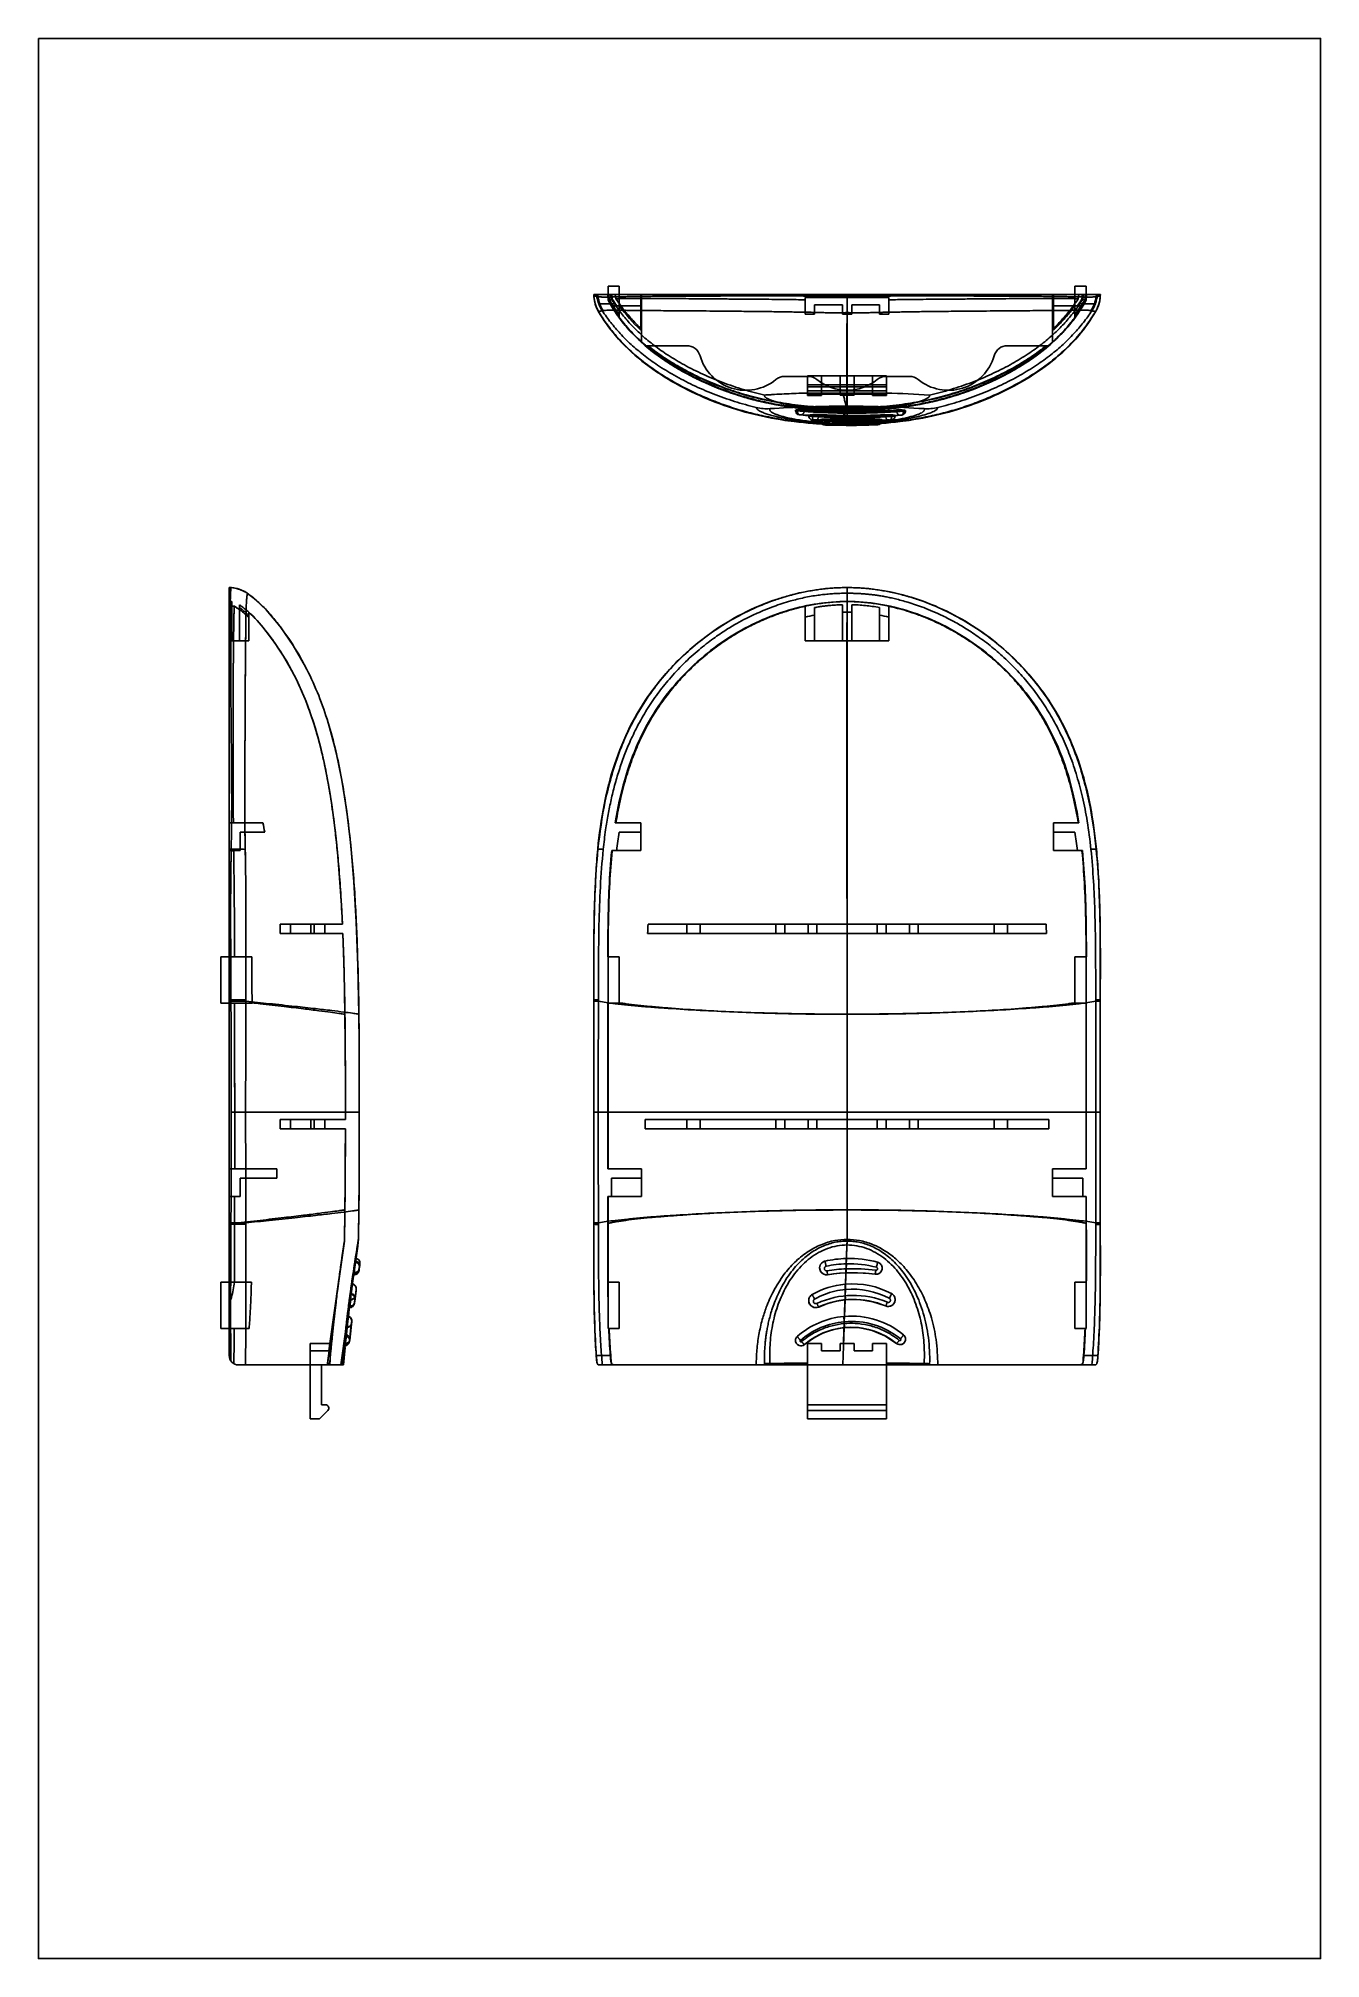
# Model space of a CAD drawing. Header units: inches. Extents: x 67 to 1213, y 469 to 1118.
# Drawn here: x 317.9 to 455.8, y 808.9 to 1015.5 of the extents above; entities that cross this region are included whole.
import ezdxf

# ---------------------------------------------------------------- set-up
doc = ezdxf.new("R2010")
doc.units = ezdxf.units.IN
doc.header["$MEASUREMENT"] = 0

msp = doc.modelspace()

# ---------------------------------------------------------------- linework, layer by layer
at = {"color": 7, "linetype": 'Continuous'}
for p, q in [((377.66637, 987.94955), (377.67525, 987.7769)), ((377.66656, 987.94955), (432.14615, 987.94955)), ((377.67321, 987.94955), (377.68439, 987.73624)), ((378.09094, 987.94955), (378.11542, 987.73116)), ((379.2, 987.36773), (379.16983, 987.94955)), ((379.17021, 987.93599), (379.20018, 987.35523)), ((379.17527, 987.94955), (379.20638, 987.3559)), ((379.20629, 988.84955), (379.20629, 987.37311)), ((380.40635, 988.84955), (379.20635, 988.84955)), ((379.27863, 987.94955), (379.31835, 987.40186)), ((379.59343, 987.94756), (379.64727, 987.45887)), ((380.04844, 987.49552), (379.9741, 987.94955)), ((380.40635, 988.84955), (380.40635, 985.4868)), ((382.70635, 987.94955), (382.70635, 984.12917)), ((382.80635, 987.94955), (382.80635, 982.80657)), ((409.40624, 987.64949), (400.40635, 987.64949)), ((400.40635, 987.64949), (400.40635, 985.84949)), ((404.90635, 987.94955), (404.90629, 986.01562)), ((409.40635, 985.84949), (409.40635, 987.64949)), ((427.00635, 982.80657), (427.00635, 987.94955)), ((427.10635, 987.94955), (427.10635, 984.12919)), ((429.40635, 988.84955), (429.40635, 985.48673)), ((430.60635, 988.84955), (429.40635, 988.84955)), ((429.83861, 987.94955), (429.76427, 987.49552)), ((430.21926, 987.94756), (430.16538, 987.45888)), ((430.49436, 987.40189), (430.53407, 987.94955)), ((430.60622, 987.35394), (430.63744, 987.94955)), ((430.60635, 988.84955), (430.60635, 987.37271)), ((430.61253, 987.35523), (430.64249, 987.93599)), ((430.64288, 987.94955), (430.61271, 987.36771)), ((431.72177, 987.94955), (431.69729, 987.73116)), ((432.12923, 987.7537), (432.0857, 987.35899)), ((432.1395, 987.94955), (432.12832, 987.73624)), ((432.13756, 987.77885), (432.14634, 987.94955)), ((378.16379, 986.16124), (378.16337, 986.16148)), ((378.1634, 986.16143), (378.16379, 986.16124)), ((378.23471, 986.04363), (378.16721, 986.1565)), ((378.17071, 986.14996), (378.24457, 986.02732)), ((379.88874, 986.94955), (378.20263, 986.94955)), ((379.19976, 987.36621), (379.34641, 987.10921)), ((379.37613, 987.06045), (379.20596, 987.36249)), ((379.48133, 986.88134), (379.34641, 987.10921)), ((379.44903, 986.93498), (379.52256, 986.8127)), ((379.55081, 986.74949), (382.80616, 986.74949)), ((379.65466, 987.45982), (379.64976, 987.45918)), ((400.40635, 985.84949), (401.40635, 985.84949)), ((401.40635, 986.84949), (404.40635, 986.84949)), ((401.40635, 985.84949), (401.40635, 986.84949)), ((404.40635, 986.84949), (404.40635, 985.84949)), ((404.40635, 985.84949), (405.40635, 985.84949)), ((404.90635, 986.01563), (404.90633, 973.99676)), ((405.40635, 986.84949), (408.40635, 986.84949)), ((405.40635, 985.84949), (405.40635, 986.84949)), ((408.40635, 986.84949), (408.40635, 985.84949)), ((408.40635, 985.84949), (409.40635, 985.84949)), ((430.26189, 986.74949), (427.00635, 986.74949)), ((431.61007, 986.94955), (429.92397, 986.94955)), ((430.15792, 987.45969), (430.16544, 987.45897)), ((430.3716, 986.94829), (430.28985, 986.81222)), ((430.60674, 987.36249), (430.43798, 987.06288)), ((431.59035, 986.06412), (431.56814, 986.02734)), ((431.64626, 986.15779), (431.57847, 986.04442)), ((431.64892, 986.16124), (431.64934, 986.16148)), ((431.64931, 986.16143), (431.64892, 986.16124)), ((432.0857, 987.35897), (432.00397, 986.99384)), ((387.65523, 982.44955), (383.19488, 982.44955)), ((426.61782, 982.44955), (422.15748, 982.44955)), ((386.61755, 980.02485), (387.77122, 979.3789)), ((400.71429, 979.14955), (398.19842, 979.14955)), ((409.15635, 979.22453), (400.65635, 979.22453)), ((400.65635, 979.22453), (400.65635, 977.07795)), ((400.65635, 978.2244), (409.15635, 978.2244)), ((409.15635, 978.0244), (400.65635, 978.0244)), ((409.15635, 977.57796), (400.65635, 977.57796)), ((400.65635, 977.32796), (409.15635, 977.32796)), ((400.65635, 977.2244), (409.15635, 977.2244)), ((402.15635, 979.22453), (402.15635, 977.10534)), ((404.15635, 979.22453), (404.15635, 977.12538)), ((405.65635, 979.22453), (405.65635, 977.12604)), ((407.65635, 979.22453), (407.65635, 977.10747)), ((411.61429, 979.14955), (409.09842, 979.14955)), ((409.15635, 979.22453), (409.15635, 977.07941)), ((396.04014, 977.1368), (396.01765, 977.12991)), ((396.01765, 977.12991), (396.01909, 977.13555)), ((396.05304, 977.13769), (396.0191, 977.13535)), ((400.32693, 975.57213), (400.32693, 975.51479)), ((404.43647, 975.93959), (404.57907, 975.36829)), ((404.55852, 975.1963), (404.62219, 975.19563)), ((404.62219, 975.19563), (404.68573, 974.94107)), ((404.90482, 975.72025), (404.90482, 975.49663)), ((404.90597, 975.55492), (404.90598, 975.49663)), ((404.90631, 975.49663), (404.9063, 975.44993)), ((410.22135, 975.48168), (410.22135, 975.53915)), ((401.63399, 974.05455), (404.90635, 973.94955)), ((401.86043, 975.03866), (401.86043, 974.97404)), ((402.81673, 974.55332), (402.81673, 974.48343)), ((404.59802, 974.80143), (404.6054, 974.77175)), ((404.68124, 974.70222), (404.74554, 974.70147)), ((404.70428, 974.37417), (404.72831, 974.2776)), ((404.74554, 974.70147), (404.78894, 974.5276)), ((404.80707, 973.96112), (404.8266, 973.88264)), ((404.81223, 974.30705), (404.84403, 974.30694)), ((404.84403, 974.30694), (404.89578, 974.09963)), ((404.90635, 973.94955), (408.17871, 974.05455)), ((404.90635, 974.05067), (404.90635, 973.94955)), ((407.92377, 974.47788), (407.92377, 974.54768)), ((409.05065, 974.95528), (409.05065, 975.01975)), ((338.60073, 956.42282), (338.44621, 956.43092)), ((338.44621, 956.43092), (338.44621, 873.79778)), ((338.74627, 954.91314), (338.44621, 954.92886)), ((338.70188, 956.41605), (338.60072, 956.42282)), ((338.64919, 956.41994), (338.60072, 956.42282)), ((338.74627, 950.68739), (338.74627, 954.91314)), ((339.54627, 950.68739), (339.54627, 954.58063)), ((340.38018, 955.82557), (340.71373, 955.58913)), ((340.71364, 955.58919), (341.00871, 955.36219)), ((342.4275, 954.03088), (341.21217, 955.19573)), ((404.40635, 950.68739), (404.40635, 954.58063)), ((404.90635, 956.43092), (404.90629, 955.82559)), ((404.90635, 955.8256), (404.90633, 910.53275)), ((404.90635, 954.92886), (404.90635, 954.91314)), ((405.40635, 950.68739), (405.40635, 954.58063)), ((339.00811, 954.41178), (338.74627, 954.42877)), ((338.74627, 954.42872), (339.00811, 954.41173)), ((340.61981, 953.71605), (340.54627, 953.78221)), ((340.54627, 950.68739), (340.54627, 953.78153)), ((340.69382, 953.64828), (340.61688, 953.71871)), ((340.76611, 953.58089), (340.68778, 953.65386)), ((340.83645, 953.51411), (340.75698, 953.58947)), ((340.90697, 953.44596), (340.82346, 953.52654)), ((340.97905, 953.37506), (340.88975, 953.46271)), ((341.05243, 953.30156), (340.95813, 953.39576)), ((341.12716, 953.22536), (341.02817, 953.326)), ((341.20338, 953.14625), (341.09972, 953.25349)), ((400.40635, 950.68739), (400.40635, 954.42872)), ((401.40635, 950.68739), (401.40635, 954.27523)), ((408.40635, 950.68739), (408.40635, 954.27523)), ((409.40635, 950.68739), (409.40635, 954.42877)), ((340.54627, 950.68739), (338.74627, 950.68739)), ((343.06935, 950.8695), (342.52978, 951.58596)), ((409.40624, 950.68739), (400.40635, 950.68739)), ((349.91377, 938.84502), (349.13454, 941.75114)), ((350.55967, 935.7144), (349.91282, 938.84908)), ((351.09288, 932.34337), (350.559, 935.71815)), ((342.0783, 931.12451), (338.44621, 931.12451)), ((342.26664, 930.12451), (339.64627, 930.12451)), ((339.64627, 930.12451), (339.64627, 928.12451)), ((382.70635, 931.12451), (379.9741, 931.12451)), ((380.40117, 930.12451), (382.70635, 930.12451)), ((382.70635, 928.12451), (382.70635, 931.12451)), ((427.10635, 931.12451), (427.10635, 928.12454)), ((429.83861, 931.12451), (427.10635, 931.12451)), ((427.10635, 930.12451), (429.4117, 930.12451)), ((338.44621, 928.2931), (338.6646, 928.26487)), ((339.64627, 928.12451), (338.44819, 928.12451)), ((338.4482, 928.12486), (338.93688, 928.05277)), ((338.93594, 928.12451), (338.93688, 928.05264)), ((338.93607, 928.12451), (338.93679, 928.05279)), ((378.09094, 928.2931), (378.11542, 928.26487)), ((379.59343, 928.12476), (379.64727, 928.0522)), ((379.59353, 928.12451), (382.70635, 928.12451)), ((379.65466, 928.12451), (379.64731, 928.05264)), ((427.10635, 928.12451), (430.21917, 928.12451)), ((430.15792, 928.12451), (430.16544, 928.05279)), ((430.21926, 928.12486), (430.16538, 928.05277)), ((431.72177, 928.2931), (431.69729, 928.26487)), ((350.63177, 920.19777), (343.94621, 920.19777)), ((343.94621, 920.19777), (343.94621, 919.19777)), ((345.03741, 920.19777), (345.03741, 919.19777)), ((347.24621, 920.19777), (347.24621, 919.19777)), ((347.58752, 920.19777), (347.58752, 919.19777)), ((348.74821, 919.19777), (348.74821, 920.19777)), ((426.30933, 920.19777), (383.50337, 920.19777)), ((387.65523, 919.19777), (387.65523, 920.19777)), ((389.09845, 919.19777), (389.09845, 920.19777)), ((397.24582, 919.19777), (397.24582, 920.19777)), ((398.19842, 920.19777), (398.19842, 919.19777)), ((400.71429, 919.19777), (400.71429, 920.19777)), ((401.66689, 920.19777), (401.66689, 919.19777)), ((408.14582, 919.19777), (408.14582, 920.19777)), ((409.09842, 920.19777), (409.09842, 919.19777)), ((411.61429, 919.19777), (411.61429, 920.19777)), ((412.56689, 920.19777), (412.56689, 919.19777)), ((420.71426, 920.19777), (420.71426, 919.19777)), ((422.15748, 920.19777), (422.15748, 919.19777)), ((350.67551, 919.19777), (343.94621, 919.19777)), ((350.75085, 917.16641), (350.67551, 919.19776)), ((426.3592, 919.19777), (383.4535, 919.19777)), ((404.90482, 919.19778), (404.90482, 910.51341)), ((337.54621, 916.69777), (340.86934, 916.69777)), ((337.54621, 916.69777), (337.54621, 911.69777)), ((380.40635, 916.69777), (379.16983, 916.69777)), ((379.20635, 911.69777), (379.20635, 916.69777)), ((380.40635, 916.69777), (380.40635, 911.69777)), ((429.40635, 911.69777), (429.40635, 916.69777)), ((430.64288, 916.69777), (429.40635, 916.69777)), ((430.60635, 916.69777), (430.60635, 911.69777)), ((337.54621, 911.69777), (340.90917, 911.69777)), ((338.44621, 912.09521), (338.6398, 912.07635)), ((338.63972, 912.07606), (340.23452, 912.08118)), ((338.64024, 911.91174), (338.63972, 912.07606)), ((338.64018, 911.91174), (340.23429, 911.91686)), ((340.23433, 911.91686), (340.23452, 912.08118)), ((340.90905, 911.69777), (340.90897, 911.75014)), ((350.89913, 910.51341), (350.86236, 912.8307)), ((377.67321, 912.09521), (377.68335, 912.07635)), ((377.67321, 912.09521), (377.67321, 887.90034)), ((377.68335, 912.07606), (377.68338, 911.91174)), ((378.16379, 912.08118), (378.16337, 911.91686)), ((380.40635, 911.69777), (379.17527, 911.69777)), ((379.17527, 893.89777), (379.17527, 911.69777)), ((379.20612, 911.69777), (379.20648, 899.99777)), ((430.63744, 911.69777), (429.40635, 911.69777)), ((430.60622, 899.99777), (430.60663, 911.69777)), ((430.63744, 911.69777), (430.63744, 893.89777)), ((431.64931, 911.91686), (431.64892, 912.08118)), ((432.12933, 911.91174), (432.12936, 912.07606)), ((432.1395, 912.09521), (432.12935, 912.07635)), ((432.1395, 887.90034), (432.1395, 912.09521)), ((404.90635, 886.29562), (404.90635, 910.53275)), ((350.94616, 899.19777), (350.94347, 903.82074)), ((338.65955, 899.99775), (352.44621, 899.99777)), ((350.94621, 899.99778), (339.04183, 899.99778)), ((343.94621, 899.19777), (343.94621, 898.19777)), ((350.94616, 899.19777), (343.94621, 899.19777)), ((345.03741, 899.19777), (345.03741, 898.19777)), ((347.24621, 899.19777), (347.24621, 898.19777)), ((347.58752, 899.19777), (347.58752, 898.19777)), ((348.74821, 898.19777), (348.74821, 899.19777)), ((350.94616, 899.19777), (350.94621, 899.99778)), ((377.68439, 899.99775), (432.12832, 899.9978)), ((379.20648, 899.99777), (379.20638, 893.89777)), ((379.20648, 899.99778), (404.90635, 899.99778)), ((426.61782, 899.19777), (383.19488, 899.19777)), ((387.65523, 898.19777), (387.65523, 899.19777)), ((389.09845, 898.19777), (389.09845, 899.19777)), ((397.24582, 898.19777), (397.24582, 899.19777)), ((398.19842, 899.19777), (398.19842, 898.19777)), ((400.71429, 898.19777), (400.71429, 899.19777)), ((401.66689, 899.19777), (401.66689, 898.19777)), ((404.90635, 899.99778), (430.60622, 899.99778)), ((408.14582, 898.19777), (408.14582, 899.19777)), ((409.09842, 899.19777), (409.09842, 898.19777)), ((411.61429, 898.19777), (411.61429, 899.19777)), ((412.56689, 899.19777), (412.56689, 898.19777)), ((420.71426, 899.19777), (420.71426, 898.19777)), ((422.15748, 899.19777), (422.15748, 898.19777)), ((430.60633, 893.89777), (430.60622, 899.99777)), ((350.94584, 898.19777), (343.94621, 898.19777)), ((383.19587, 898.19777), (426.61684, 898.19777)), ((343.589, 893.89777), (338.44621, 893.89777)), ((339.64627, 892.89777), (339.64627, 890.89777)), ((343.58292, 892.89777), (339.64627, 892.89777)), ((382.80655, 893.89777), (379.17527, 893.89777)), ((379.55081, 892.89777), (382.80616, 892.89777)), ((382.80635, 890.89777), (382.80635, 893.89777)), ((430.63744, 893.89777), (427.00616, 893.89777)), ((427.00635, 893.89777), (427.00635, 890.89777)), ((430.26189, 892.89777), (427.00635, 892.89777)), ((339.64627, 890.89777), (338.44621, 890.89777)), ((379.17527, 890.89777), (382.80635, 890.89777)), ((379.17527, 887.90798), (379.17527, 890.89777)), ((379.20624, 890.89777), (379.20605, 888.03033)), ((427.00635, 890.89777), (430.63744, 890.89777)), ((430.60665, 888.03033), (430.60646, 890.89777)), ((430.63744, 890.89777), (430.63744, 887.90798)), ((350.84085, 886.11659), (350.89913, 889.48214)), ((352.3451, 886.29562), (352.39901, 889.4628)), ((404.90597, 886.11656), (404.90598, 889.48214)), ((338.44621, 887.90798), (339.03354, 887.96521)), ((338.44621, 887.90033), (338.6398, 887.9192)), ((338.64024, 888.08381), (338.63972, 887.91949)), ((338.63972, 887.91949), (340.23452, 887.91436)), ((338.64018, 888.08381), (340.23429, 888.07869)), ((339.03354, 887.96521), (339.03365, 888.03033)), ((339.03356, 887.96521), (339.03366, 888.03033)), ((340.23452, 887.91436), (340.23429, 888.07869)), ((352.34474, 886.28024), (352.3451, 886.29562)), ((377.67321, 887.90034), (377.68335, 887.9192)), ((377.68337, 888.08381), (377.68335, 887.91949)), ((378.1634, 888.07869), (378.16379, 887.91436)), ((379.17527, 887.90798), (379.20605, 887.96521)), ((379.20605, 887.96521), (379.20605, 888.03033)), ((430.60666, 887.96521), (430.60665, 888.03033)), ((430.63744, 887.90798), (430.60666, 887.96521)), ((431.64892, 887.91436), (431.64934, 888.07869)), ((432.12936, 887.91949), (432.12933, 888.08381)), ((432.1395, 887.90033), (432.12935, 887.9192)), ((350.71654, 885.24552), (349.26844, 875.09777)), ((349.26907, 875.09777), (350.84085, 886.11657)), ((350.30867, 882.35492), (350.78758, 885.7428)), ((350.78758, 885.7428), (350.84019, 886.11193)), ((352.06425, 884.06516), (352.29684, 885.70161)), ((352.08872, 884.2425), (352.08882, 884.24335)), ((404.84403, 884.24335), (404.89578, 885.69671)), ((350.17199, 881.3622), (350.33695, 882.57668)), ((351.67608, 881.28955), (351.89493, 882.86549)), ((351.8703, 882.71278), (351.6943, 881.47754)), ((351.84129, 882.48792), (351.91195, 882.48792)), ((351.84244, 882.49715), (351.91234, 882.49715)), ((351.91768, 882.54508), (351.84721, 882.54508)), ((351.94106, 883.21656), (351.84808, 882.55125)), ((351.87025, 882.7118), (351.84808, 882.55127)), ((351.91789, 882.55125), (351.84808, 882.55125)), ((351.9417, 882.71317), (351.87036, 882.71317)), ((351.94106, 883.21656), (351.91789, 882.55125)), ((352.40692, 882.91817), (352.5141, 883.68484)), ((352.40703, 882.91809), (352.42111, 883.02296)), ((352.4349, 882.921), (352.40729, 883.12698)), ((352.42111, 883.02296), (352.43729, 883.14691)), ((352.47573, 883.40414), (352.50849, 883.64184)), ((352.47583, 883.6772), (352.51293, 883.40371)), ((352.50849, 883.64184), (352.51496, 883.69136)), ((404.74554, 881.47754), (404.78894, 882.69641)), ((404.80707, 883.12702), (404.8266, 883.67717)), ((337.54621, 881.69777), (337.54621, 876.69777)), ((337.54621, 881.69777), (340.83853, 881.69777)), ((351.42955, 879.36926), (351.6272, 880.9368)), ((351.59889, 880.71577), (351.6844, 881.36669)), ((351.69354, 881.4718), (351.6943, 881.47754)), ((351.9846, 879.87556), (352.12381, 880.95005)), ((352.12381, 880.95005), (352.0216, 880.23136)), ((352.1215, 880.93333), (352.12282, 880.94302)), ((380.40635, 881.69777), (379.20629, 881.69777)), ((379.20634, 876.69777), (379.20634, 881.69777)), ((380.40635, 881.69777), (380.40635, 876.69777)), ((404.70428, 880.23136), (404.72831, 880.90836)), ((429.40635, 881.69777), (429.40635, 876.69777)), ((430.60636, 881.69777), (429.40635, 881.69777)), ((430.60635, 881.69777), (430.60635, 876.69777)), ((351.08028, 876.31845), (351.27501, 878.06848)), ((351.19946, 878.00768), (351.20014, 878.01328)), ((351.4599, 879.83681), (351.20014, 878.01328)), ((351.25608, 877.90471), (351.45399, 879.56995)), ((351.34938, 878.95302), (351.41891, 878.95302)), ((351.35711, 879.02362), (351.42172, 879.02362)), ((351.35713, 879.02368), (351.45479, 879.7984)), ((351.37019, 879.07993), (351.43849, 879.07993)), ((351.44048, 879.13842), (351.37601, 879.13842)), ((351.46099, 879.84354), (351.53235, 879.84354)), ((351.92131, 879.43027), (351.93068, 879.49545)), ((351.93068, 879.49545), (351.95788, 879.6901)), ((351.95694, 879.67164), (351.98409, 879.88312)), ((404.62219, 878.01328), (404.68573, 879.7978)), ((337.54621, 876.69777), (340.5982, 876.69777)), ((351.03178, 876.83666), (350.45542, 872.79777)), ((350.90395, 874.61411), (351.0933, 876.43662)), ((351.10366, 876.84149), (351.03262, 876.84149)), ((351.39841, 875.44527), (351.48439, 876.22994)), ((351.43426, 875.60045), (351.51539, 876.4067)), ((351.48439, 876.22994), (351.62535, 877.45421)), ((351.62759, 877.47263), (351.59433, 877.23607)), ((351.62543, 877.45488), (351.62738, 877.47072)), ((351.62706, 877.46811), (351.62805, 877.47585)), ((351.62738, 877.47072), (351.63043, 877.49315)), ((380.40635, 876.69777), (379.20634, 876.69777)), ((404.43647, 872.79777), (404.57907, 876.80283)), ((404.59802, 877.23607), (404.6054, 877.44416)), ((430.60635, 876.69777), (429.40635, 876.69777)), ((347.17124, 875.09777), (347.17124, 866.99777)), ((347.17124, 875.09777), (349.31636, 875.09777)), ((349.17749, 874.29777), (347.17124, 874.29777)), ((349.1559, 874.29777), (349.26973, 875.09777)), ((349.27038, 875.09777), (349.15624, 874.29777)), ((349.2883, 875.09777), (349.17749, 874.29777)), ((349.29042, 875.09777), (349.17856, 874.29777)), ((350.73088, 872.79777), (350.91144, 874.67813)), ((350.81398, 874.8421), (350.87944, 874.8421)), ((350.82363, 874.9839), (350.88097, 874.9839)), ((350.84974, 874.9733), (350.91282, 874.9733)), ((350.91408, 875.10753), (350.85661, 875.10753)), ((400.65635, 875.09777), (400.65635, 866.99777)), ((402.15635, 875.09777), (400.65635, 875.09777)), ((402.15635, 875.09777), (402.15635, 874.29777)), ((404.15635, 874.29777), (402.15635, 874.29777)), ((404.15635, 875.09777), (404.15635, 874.29777)), ((405.65635, 875.09777), (404.15635, 875.09777)), ((405.65635, 874.29777), (405.65635, 875.09777)), ((407.65635, 874.29777), (405.65635, 874.29777)), ((407.65635, 875.09777), (407.65635, 874.29777)), ((409.15635, 875.09777), (407.65635, 875.09777)), ((409.15635, 866.99777), (409.15635, 875.09777)), ((339.44621, 872.79777), (350.73089, 872.79777)), ((348.37136, 872.79777), (348.37136, 868.49777)), ((349.0363, 872.99557), (349.0363, 872.79777)), ((349.25896, 872.93437), (349.26585, 872.99292)), ((349.26585, 872.99292), (349.26021, 872.93245)), ((349.26257, 872.92223), (349.26211, 872.79777)), ((377.9226, 873.79778), (379.43385, 873.79778)), ((378.20263, 872.79777), (431.61007, 872.79777)), ((396.01765, 872.99292), (396.01909, 872.93245)), ((430.37886, 873.79778), (431.89008, 873.79778)), ((349.06781, 867.89422), (348.17136, 866.99777)), ((348.81781, 868.49777), (348.37136, 868.49777)), ((409.15635, 868.49777), (400.65635, 868.49777)), ((400.65635, 867.89422), (409.15635, 867.89422)), ((348.17136, 866.99777), (347.17124, 866.99777)), ((409.15635, 866.99777), (400.65635, 866.99777))]:
    msp.add_line(p, q, dxfattribs=at)
msp.add_lwpolyline([(317.93187, 1015.51046), (455.83183, 1015.51046), (455.83183, 808.91913), (317.93187, 808.91913)], close=True)
for points in [[(377.67526, 987.77672), (377.73938, 987.26569), (377.86264, 986.81155), (378.01902, 986.43153)], [(378.16667, 986.15742), (378.04627, 986.37834), (377.91907, 986.66472), (377.80836, 986.99519), (377.72683, 987.36005), (377.68343, 987.75447)], [(378.16931, 986.1523), (378.01638, 986.43974), (377.86362, 986.81662), (377.74515, 987.25987), (377.68353, 987.75268)], [(431.64299, 986.15163), (431.79662, 986.43764), (431.95208, 986.81742), (432.07397, 987.2689), (432.13747, 987.77722)], [(430.33149, 986.88154), (430.47455, 987.12343), (430.61295, 987.36621)], [(432.004, 986.99397), (431.89315, 986.66347), (431.76594, 986.37736), (431.64578, 986.157)], [(387.77122, 979.37889), (388.98399, 978.76804), (390.25403, 978.19499)], [(419.55857, 978.19495), (420.82866, 978.76802), (422.04148, 979.37889), (423.19517, 980.02485)], [(385.37011, 979.02538), (387.63815, 977.75811), (390.1185, 976.626)], [(419.69418, 976.62599), (422.17455, 977.75811), (424.44259, 979.02537)], [(396.57032, 976.23179), (398.12203, 975.95118), (399.73056, 975.73181), (401.39796, 975.57477), (403.12388, 975.48072), (404.90585, 975.44955)], [(399.35482, 975.49113), (399.37701, 975.35471), (399.43257, 975.23422), (399.51587, 975.13418), (399.62227, 975.05862), (399.73664, 975.01417), (399.83965, 974.99663)], [(404.90635, 975.44955), (406.6884, 975.48071), (408.4144, 975.57474), (410.08188, 975.73178), (411.69049, 975.95115), (413.24227, 976.23176)], [(410.70142, 974.96072), (410.77783, 974.97072), (410.86102, 974.99315), (410.94438, 975.03143), (411.02189, 975.08596), (411.09059, 975.15745), (411.1457, 975.24452), (411.18287, 975.34486), (411.19804, 975.45509)], [(395.66236, 974.89157), (398.55095, 974.37043), (401.63398, 974.05455)], [(399.8392, 974.99667), (400.89835, 974.91069), (402.0632, 974.841), (403.3069, 974.79261), (404.59887, 974.76676)], [(400.77509, 974.93627), (400.80695, 974.76224), (400.88859, 974.61958), (401.00353, 974.51522), (401.1301, 974.45295), (401.25104, 974.42296), (401.37447, 974.4087)], [(401.37382, 974.40874), (402.43996, 974.34274), (403.5629, 974.29723), (404.72171, 974.27262)], [(401.95388, 974.44898), (401.98178, 974.28341), (402.05572, 974.1447), (402.16173, 974.03989), (402.28191, 973.97333), (402.39708, 973.93946), (402.50987, 973.92298), (402.62993, 973.91543)], [(402.62983, 973.91543), (403.35611, 973.89606), (404.08869, 973.88353), (404.8246, 973.87764)], [(404.59887, 974.76676), (405.90675, 974.7637), (407.20133, 974.78361), (408.45173, 974.82495), (409.62753, 974.88536), (410.70188, 974.96075)], [(404.72171, 974.27262), (405.95079, 974.2692), (407.1713, 974.28935), (408.35725, 974.33257), (409.48411, 974.39696)], [(404.8246, 973.87764), (405.9188, 973.88097), (407.0059, 973.89925), (408.07597, 973.93265)], [(408.07586, 973.93265), (408.16804, 973.93922), (408.25956, 973.95375), (408.35494, 973.98262), (408.45208, 974.03332), (408.54117, 974.10818), (408.61359, 974.20596), (408.66189, 974.32315), (408.67944, 974.45493)], [(408.17872, 974.05455), (411.26176, 974.37043), (414.15035, 974.89157)], [(409.48376, 974.39694), (409.59293, 974.40857), (409.71196, 974.43601), (409.84051, 974.49655), (409.95671, 974.59883), (410.04104, 974.7416), (410.07501, 974.92102)], [(340.1404, 955.97445), (339.91112, 956.09298), (339.6933, 956.18683), (339.46483, 956.26726), (339.21937, 956.33454), (338.9519, 956.38659), (338.64919, 956.41994)], [(340.39377, 955.81701), (340.11529, 955.98848), (339.86045, 956.11638), (339.60825, 956.21885), (339.33535, 956.30514), (339.03903, 956.372), (338.70188, 956.41605)], [(341.21217, 955.19573), (340.95439, 955.4053), (340.67636, 955.61691)], [(346.66097, 947.89897), (345.34705, 950.18338), (343.93224, 952.22301), (342.4275, 954.03088)], [(350.63178, 920.19777), (350.52551, 922.26125), (350.40067, 924.23911), (350.25643, 926.13864), (350.09235, 927.9648), (349.90825, 929.72253), (349.70342, 931.41609), (349.47665, 933.04931), (349.22734, 934.62362), (348.95481, 936.141), (348.65643, 937.60486), (348.32924, 939.0177), (347.97176, 940.37967), (347.58366, 941.68945), (347.16425, 942.94899), (346.712, 944.16271), (346.22646, 945.33165), (345.70851, 946.45419), (345.16304, 947.52323), (344.59597, 948.53464), (344.0091, 949.49243), (343.40755, 950.3941), (342.79356, 951.24188), (342.16824, 952.03965)], [(352.12148, 920.45379), (351.86823, 924.75072), (351.52695, 928.69579), (351.09334, 932.34)], [(352.39901, 910.53275), (352.29488, 915.74119), (352.1214, 920.45552)], [(350.86237, 912.8304), (350.81297, 915.04603), (350.75085, 917.16641)], [(350.94347, 903.82074), (350.92943, 907.32594), (350.89913, 910.51341)], [(352.44621, 899.99777), (352.44346, 903.82779), (352.42938, 907.33943), (352.39901, 910.53275)], [(352.39901, 889.4628), (352.42938, 892.65612), (352.44346, 896.16775), (352.44621, 899.99777)], [(350.89913, 889.48214), (350.9259, 892.15958), (350.94068, 895.06471), (350.94584, 898.19777)], [(352.29691, 885.70212), (352.32902, 885.98809), (352.34466, 886.27696)], [(352.5141, 883.68484), (352.51087, 883.84002), (352.46008, 883.98699), (352.36648, 884.11134), (352.23897, 884.20099), (352.08929, 884.24714)], [(351.91192, 882.48799), (352.08694, 882.51961), (352.23983, 882.6105), (352.35113, 882.74899), (352.40703, 882.91809)], [(351.91768, 882.54508), (352.09256, 882.57666), (352.24526, 882.66734), (352.35673, 882.80584), (352.41277, 882.97515)], [(352.43677, 883.14314), (352.39692, 883.00634), (352.32002, 882.88626), (352.21266, 882.79295), (352.08332, 882.73364), (351.9417, 882.71317)], [(352.51416, 883.68488), (352.51488, 883.69066), (352.51496, 883.69136)], [(401.95388, 883.23553), (401.998, 882.98108), (402.12681, 882.75624), (402.32547, 882.58862), (402.56733, 882.49978), (402.81673, 882.49715)], [(402.81673, 882.49715), (403.48381, 882.58992), (404.15443, 882.65694), (404.82762, 882.69806)], [(404.82762, 882.69806), (405.86327, 882.71039), (406.89655, 882.66127), (407.92377, 882.55125)], [(407.92377, 882.55125), (408.14627, 882.55833), (408.35853, 882.64114), (408.53121, 882.79172), (408.64237, 882.99138), (408.67941, 883.21656)], [(350.10833, 880.88533), (350.12187, 880.98815), (350.17695, 881.41172)], [(352.02728, 880.27287), (351.98729, 880.13618), (351.91083, 880.01683), (351.80371, 879.92357), (351.67428, 879.86408), (351.53247, 879.8435)], [(352.12381, 880.95005), (352.11987, 881.10467), (352.06871, 881.25095), (351.97511, 881.37465), (351.84786, 881.46383), (351.69864, 881.50974)], [(352.02081, 880.22493), (352.02529, 880.25921), (352.02666, 880.26918)], [(351.63043, 877.49315), (351.62477, 877.64298), (351.57416, 877.78585), (351.48125, 877.90876), (351.35382, 877.99829), (351.2042, 878.04439)], [(351.41889, 878.95302), (351.47727, 878.95644), (351.53376, 878.96639), (351.58766, 878.98237), (351.63842, 879.0038), (351.68556, 879.03007), (351.72853, 879.06044), (351.76702, 879.09413), (351.80086, 879.13038), (351.83, 879.16844), (351.85449, 879.20756), (351.87446, 879.24695), (351.8901, 879.28577), (351.9016, 879.32259), (351.90901, 879.35387), (351.91282, 879.37446), (351.91516, 879.38908), (351.92131, 879.43027)], [(351.43849, 879.07992), (351.49656, 879.08331), (351.55281, 879.09317), (351.60656, 879.10902), (351.65721, 879.1303), (351.70428, 879.15642), (351.74725, 879.18665), (351.78579, 879.22023), (351.81971, 879.2564), (351.84896, 879.29442), (351.87358, 879.33355), (351.89367, 879.373), (351.90945, 879.41195), (351.9211, 879.4491), (351.92866, 879.48094), (351.93257, 879.5022), (351.93506, 879.51781), (351.93794, 879.537), (351.94148, 879.56142)], [(400.77564, 879.68865), (400.82605, 879.44308), (400.95338, 879.2268), (401.14451, 879.06304), (401.3788, 878.97012), (401.62783, 878.95815), (401.86043, 879.02362)], [(401.86043, 879.02362), (402.79286, 879.3926), (403.76035, 879.65387), (404.75072, 879.80416)], [(404.75072, 879.80416), (406.2138, 879.82115), (407.6604, 879.59736), (409.05065, 879.13842)], [(409.05065, 879.13842), (409.27208, 879.08295), (409.50734, 879.09958), (409.72773, 879.19129), (409.90717, 879.34853), (410.02677, 879.55443), (410.07445, 879.78781)], [(351.5978, 877.26394), (351.59658, 877.25633), (351.59252, 877.23532), (351.58076, 877.19088), (351.55829, 877.13252), (351.52433, 877.0705), (351.47932, 877.01087), (351.42333, 876.95644), (351.35651, 876.9096), (351.27993, 876.8731), (351.19501, 876.84945), (351.10377, 876.84107)], [(351.51539, 876.4067), (351.61782, 877.37093), (351.63043, 877.49315)], [(400.32693, 874.9839), (401.28384, 875.68401), (402.33827, 876.23091), (403.46687, 876.60882), (404.64268, 876.8088)], [(404.64268, 876.8088), (406.13532, 876.80056), (407.59929, 876.50541), (408.97785, 875.93382), (410.22135, 875.10753)], [(350.87944, 874.84211), (350.93739, 874.84548), (350.99325, 874.85523), (351.04643, 874.87081), (351.09646, 874.89166), (351.143, 874.9172), (351.18562, 874.94681), (351.22406, 874.97982), (351.25816, 875.01563), (351.28787, 875.05363), (351.3132, 875.09333), (351.33383, 875.13332), (351.3498, 875.17225), (351.36211, 875.21104), (351.37049, 875.24633), (351.37594, 875.27633), (351.38108, 875.30974), (351.38708, 875.35274), (351.3933, 875.40115), (351.39846, 875.44576)], [(350.91282, 874.9733), (350.99207, 874.97962), (351.06731, 874.99776), (351.13701, 875.02637), (351.19994, 875.06394), (351.25503, 875.10872), (351.30164, 875.15888), (351.33958, 875.21266), (351.36883, 875.26801), (351.38952, 875.32193), (351.40238, 875.36997), (351.40964, 875.40855), (351.41582, 875.44931), (351.42263, 875.49986), (351.42909, 875.5526), (351.43427, 875.60062)], [(399.36403, 875.32658), (399.43538, 875.1335), (399.56873, 874.97685), (399.74804, 874.87553), (399.95216, 874.84217), (400.15446, 874.88113), (400.32693, 874.9839)], [(410.22135, 875.10753), (410.39397, 875.00957), (410.59453, 874.97332), (410.79692, 875.00687), (410.9756, 875.10632), (411.11019, 875.25973), (411.18549, 875.4495)], [(349.26042, 872.93243), (349.25997, 872.93451), (349.25947, 872.93445), (349.25896, 872.93437)]]:
    msp.add_lwpolyline(points, dxfattribs=at)
for centre, radius, start, end in [((381.17855, 987.93869), 3.49997, 183.0008074, 210.5160317), ((381.17959, 987.91938), 3.5, 182.999811, 209.900653), ((381.60407, 988.17347), 3.51658, 187.2256107, 213.7484807), ((533.0428, 1006.94679), 154.62099, 187.0581174, 187.2402704), ((301.5144, 1003.84086), 129.68235, 352.7432061, 352.9603882), ((428.20863, 988.17347), 3.51658, 326.2516359, 352.7728752), ((428.63416, 987.93869), 3.49997, 329.4839685, 356.9991887), ((428.63311, 987.91938), 3.5, 330.099347, 357.000189), ((381.48515, 988.12947), 3.48814, 199.7712189, 213.6019094), ((393.67377, 995.53491), 16.61904, 209.4349122, 217.0296477), ((393.34025, 995.01947), 16.07672, 208.4588102, 210.9578084), ((393.61029, 995.26273), 16.42915, 208.7488632, 216.5161259), ((393.62334, 995.59714), 16.59774, 209.7020758, 217.2210898), ((394.08726, 996.24688), 17.215, 210.9171403, 217.3722332), ((394.49529, 996.83829), 17.5556, 212.2907245, 215.0770352), ((395.35796, 997.58434), 18.46907, 215.919948, 226.7630146), ((416.29552, 995.20094), 16.3175, 323.4637466, 331.2873662), ((415.78849, 996.20413), 17.13889, 322.61348, 329.0972723), ((416.08207, 995.57216), 16.68695, 322.9857674, 330.5495631), ((416.05256, 995.68895), 16.76234, 322.8118799, 330.2556936), ((415.34362, 996.82083), 17.52411, 324.9204605, 327.7117828), ((580.14822, 886.02312), 180.97917, 145.9161465, 146.1052758), ((416.484, 995.01288), 16.06343, 329.0411576, 331.542224), ((428.32773, 988.12938), 3.48794, 326.3976659, 340.2291294), ((387.65523, 980.94955), 1.5, 15.8151381, 90.0000348), ((394.00635, 982.74855), 5.101, 195.8151381, 309.4248041), ((415.80635, 982.74855), 5.101, 230.5751959, 344.1848619), ((422.15748, 980.94955), 1.5, 90.0001409, 164.1848619), ((398.19842, 977.64955), 1.5, 90, 129.4248041), ((400.71429, 977.64955), 1.5, 50.5751959, 90), ((404.90635, 982.74855), 5.101, 230.5751959, 309.4248041), ((405.02997, 809.39521), 167.8466, 90.2982187, 90.9809813), ((404.94035, 818.24004), 159.00143, 89.0212482, 89.7419901), ((409.09842, 977.64955), 1.5, 90, 129.4248041), ((404.96263, 843.3783), 134.04526, 86.2280891, 88.207157), ((411.61429, 977.64955), 1.5, 50.575196, 90), ((396.30416, 980.64603), 4.97824, 256.4745087, 273.6415861), ((404.87795, 845.92825), 130.01209, 90.1945595, 93.6415401), ((405.51713, 751.95864), 225.17179, 90.8551946, 91.2369393), ((404.87702, 845.92415), 130.01619, 86.339211, 90.1941428), ((404.97605, 745.47328), 231.65391, 89.8317372, 90.1159777), ((404.74032, 781.16991), 195.95925, 88.7087029, 89.1473599), ((413.49642, 980.64357), 4.97869, 266.3384664, 283.5009587), ((405.05158, 1052.9477), 78.64097, 268.1658969, 269.8256158), ((405.09504, 1053.04923), 79.16704, 268.2270743, 269.8057258), ((405.43036, 1098.93605), 124.97658, 268.765973, 269.7142396), ((405.44718, 1100.88062), 126.3547, 268.8071337, 269.6979014), ((405.49048, 1097.23847), 122.78415, 268.7522288, 269.690684), ((405.65632, 1042.38452), 67.45014, 269.1801869, 272.8845617), ((405.62298, 1046.03556), 71.66732, 269.2655102, 272.8952275), ((405.62642, 1038.54374), 63.6808, 269.2120742, 273.0823962), ((405.55329, 1100.10771), 125.5824, 269.647631, 271.0815375), ((405.52258, 1101.86045), 127.90143, 269.6794616, 271.1062402), ((405.15518, 1050.13889), 76.25694, 269.7531228, 272.1809337), ((405.55263, 1091.64153), 117.18756, 269.6455242, 271.1593827), ((405.12302, 1054.51541), 80.20883, 269.8007074, 272.188927), ((338.41755, 952.92762), 3.5, 55.8930137, 87.000086), ((405.59815, 932.13281), 21.73569, 101.1193386, 103.8192855), ((404.18415, 931.99533), 21.87646, 76.1893926, 78.8719645), ((294.4466, 921.63814), 48.56717, 10.0632069, 11.2636841), ((294.42243, 921.63448), 48.59159, 10.0624844, 11.2623528), ((435.12478, 921.63581), 55.37806, 171.1825847, 173.2711478), ((374.33378, 921.58558), 55.7357, 6.7374768, 8.8126529), ((-523.00596, 915.46671), 862.03492, 0.08182345, 0.83657323), ((-524.25379, 915.46258), 863.28275, 0.08197907, 0.83559812), ((496.09643, 914.0814), 112.75906, 176.890589, 177.3993479), ((315.22717, 914.15675), 111.24631, 2.5971943, 3.1128715), ((-3068.06043, 900.43439), 3406.71995, 359.99265667, 0.19303169), ((-3068.06598, 900.43438), 3406.72556, 359.99265648, 0.19303154), ((5355.64654, 900.38175), 5015.42552, 179.86822056, 180.00438647), ((5175.77845, 900.59868), 4835.55736, 179.86588921, 180.00712007), ((4045.21532, 900.46025), 3667.06989, 179.82099268, 180.00722596), ((-3138.36685, 900.59857), 3570.03411, 359.99035777, 0.18165299), ((-3068.06044, 899.56116), 3406.71996, 359.80696831, 0.00734333), ((-3068.06598, 899.56117), 3406.72555, 359.80696845, 0.00734352), ((5355.6479, 899.6138), 5015.42688, 179.99561357, 180.13177944), ((5175.78458, 899.39687), 4835.56349, 179.99288002, 180.1341107), ((3948.17996, 899.39698), 3570.03451, 179.9903578, 180.181653), ((-3235.40467, 899.5353), 3667.07195, 359.82099274, 0.00722591), ((-354.63427, 897.62076), 705.58035, 359.33909859, 0.04685555), ((-478.12793, 893.08575), 908.38945, 359.86199495, 359.98814313), ((-15.66029, 894.1471), 366.58911, 358.7447726, 359.270874), ((-18.12811, 894.18566), 370.55721, 358.7799445, 359.2697283), ((-2372.34445, 889.44183), 2711.37842, 359.83638297, 359.96879677), ((-2379.29722, 889.37919), 2718.33125, 359.83814905, 359.97019666), ((347.34606, 886.40282), 5.00019, 351.8817446, 358.7715589), ((573.21639, 883.02566), 168.3418, 178.8869862, 179.0908602), ((352.01822, 883.7476), 0.49989, 351.8966803, 81.8948865), ((405.14765, 872.36399), 11.88325, 91.6174437, 102.7026488), ((405.14326, 872.45949), 11.78766, 91.4546084, 91.6092135), ((405.13771, 872.3929), 11.85411, 75.096108, 91.4196418), ((326.29599, 886.08356), 25.86618, 352.0301277, 352.4792602), ((351.93998, 883.19779), 0.49972, 269.9604329, 351.8583708), ((609.34885, 847.25033), 259.90519, 171.8810485, 172.041541), ((402.69975, 883.2338), 0.74588, 179.8672861, 279.0232519), ((405.1471, 872.28439), 11.39725, 91.6113775, 102.6779609), ((405.55649, 865.2389), 17.90451, 92.3989751, 99.0543208), ((405.55298, 865.27528), 17.43789, 82.1863656, 99.0278244), ((405.55277, 865.26886), 17.87438, 82.1570127, 92.3910916), ((405.13707, 872.30277), 11.37849, 75.1296333, 91.5634946), ((408.01417, 883.21036), 0.66528, 262.1902725, 0.5336548), ((177.08138, 903.70256), 176.0199, 352.1588457, 352.3858472), ((167.58003, 904.58054), 185.55463, 352.3215151, 352.5313456), ((40.03534, 922.07763), 314.29227, 352.3759451, 352.5767729), ((405.4993, 872.63162), 8.87798, 95.2870437, 119.2227349), ((405.58724, 870.89038), 9.38261, 67.0620725, 114.7898395), ((405.50289, 872.60971), 8.90011, 94.8814125, 95.297017), ((405.50166, 872.55895), 8.38521, 61.9262768, 95.2917543), ((405.5011, 872.62897), 8.88079, 61.8797388, 94.8804921), ((401.53956, 879.7175), 0.76448, 182.1621861, 294.8168924), ((405.58499, 870.97344), 8.87009, 67.0009587, 114.8282759), ((405.35938, 869.26495), 8.77933, 94.8167778, 95.2339054), ((405.36249, 869.20272), 8.84163, 50.5529004, 94.8029464), ((409.33833, 879.81662), 0.73669, 247.0140892, 357.7591897), ((-436.3722, 883.65591), 775.39729, 359.20734465, 359.48584128), ((-450.20457, 883.81645), 789.23057, 359.20958292, 359.48319829), ((470.80674, 880.14201), 91.59287, 182.1550446, 183.9718046), ((405.36067, 869.20784), 8.83618, 95.2084162, 131.0612015), ((405.35984, 869.15779), 8.3206, 95.2022248, 131.0456486), ((405.34791, 869.12589), 7.7156, 50.8292104, 130.6003879), ((405.36439, 869.15255), 8.32611, 50.5936692, 95.2301569), ((338.82687, 880.1516), 91.77222, 356.0299692, 357.8431785), ((1253.25856, 754.41246), 911.96297, 172.39541235, 172.52882401), ((399.94363, 875.43105), 0.58895, 190.2176142, 310.6024428), ((410.59922, 875.57229), 0.59899, 230.8865187, 348.1708334), ((339.44621, 873.79777), 1, 179.9997523, 270), ((348.81781, 868.14422), 0.35355, 315, 90)]:
    msp.add_arc(centre, radius, start, end, dxfattribs=at)
for points, knots in [([(377.68335, 987.75597), (377.68299, 987.76298), (377.66656, 987.77819), (377.73087, 987.80946), (377.8653, 987.76221), (378.01199, 987.74887), (378.11542, 987.73116)], [0, 0, 0, 0, 0.044686194, 0.099351415, 0.332085813, 1, 1, 1, 1]), ([(377.98451, 987.75649), (377.94334, 987.76409), (377.87368, 987.77629), (377.7854, 987.78882), (377.72842, 987.79326), (377.69675, 987.79245), (377.6824, 987.78781), (377.67713, 987.78371), (377.67536, 987.77859), (377.67642, 987.77182), (377.67996, 987.76471), (377.6832, 987.75889), (377.68335, 987.75601)], [0, 0, 0, 0, 0.368615162, 0.622914861, 0.783834537, 0.873054051, 0.898386362, 0.915685551, 0.929605409, 0.943818411, 0.974658525, 1, 1, 1, 1]), ([(377.98449, 987.7565), (377.97708, 987.79194), (377.96432, 987.85337), (377.94513, 987.90905), (377.93176, 987.94955), (377.9226, 987.94955)], [0, 0, 0, 0, 0.53076927, 0.865625115, 1, 1, 1, 1]), ([(378.20263, 986.94955), (378.16631, 987.05059), (378.10407, 987.2445), (378.03519, 987.51485), (377.99992, 987.6827), (377.98449, 987.7565)], [0, 0, 0, 0, 0.385022457, 0.729614197, 1, 1, 1, 1]), ([(378.11542, 987.73117), (378.1635, 987.7206), (378.2713, 987.7037), (378.45095, 987.68844), (378.66577, 987.68012), (378.91855, 987.67784), (379.21246, 987.68072), (379.55103, 987.6874), (379.93793, 987.69656), (380.3766, 987.70707), (380.8699, 987.71784), (381.42012, 987.7293), (382.02874, 987.74168), (382.69641, 987.75215), (383.42208, 987.75813), (384.49773, 987.76329), (385.96674, 987.76917), (387.86805, 987.77837), (389.941, 987.78824), (392.1673, 987.79928), (394.52949, 987.81446), (396.57572, 987.82594), (398.26817, 987.82048), (399.57153, 987.80496), (400.66778, 987.78864), (401.55053, 987.7771), (402.21554, 987.77143), (402.88223, 987.76993), (403.43865, 987.77259), (403.88327, 987.77672), (404.21711, 987.78167), (404.55773, 987.79135), (404.78806, 987.79503), (404.90629, 987.79504)], [0, 0, 0, 0, 0.005511484, 0.012195758, 0.020179243, 0.029574777, 0.040496112, 0.053085774, 0.067487605, 0.083826039, 0.102213185, 0.122730917, 0.145442619, 0.170368416, 0.197491965, 0.226690348, 0.290800602, 0.361963143, 0.439563521, 0.522891885, 0.611223044, 0.704040255, 0.751989864, 0.800709625, 0.849973461, 0.874739889, 0.899550877, 0.924430603, 0.949382072, 0.961848118, 0.974212462, 0.98676192, 1, 1, 1, 1]), ([(379.43385, 987.94955), (379.44723, 987.94955), (379.46268, 987.88451), (379.49125, 987.80121), (379.52199, 987.63471), (379.54361, 987.51408), (379.55475, 987.44487)], [0, 0, 0, 0, 0.076952939, 0.28013764, 0.596960643, 1, 1, 1, 1]), ([(400.40557, 987.38766), (400.07906, 987.3931), (399.39274, 987.40537), (398.30792, 987.42116), (397.10824, 987.43414), (395.78255, 987.44517), (394.33191, 987.45615), (392.79154, 987.46805), (391.225, 987.48108), (389.70025, 987.4936), (388.25733, 987.50434), (386.91737, 987.51413), (385.6927, 987.52308), (384.59031, 987.52997), (383.60388, 987.53392), (382.71994, 987.53152), (381.92758, 987.5323), (381.22175, 987.52875), (380.60477, 987.51939), (380.22325, 987.50591), (380.04844, 987.49552)], [0, 0, 0, 0, 0.048121338, 0.101151157, 0.159874908, 0.224915779, 0.296511498, 0.373646375, 0.451911359, 0.52736331, 0.598341515, 0.664544841, 0.724824313, 0.778813646, 0.826995932, 0.870183982, 0.909071168, 0.94375721, 0.974194396, 1, 1, 1, 1]), ([(404.90657, 987.79504), (405.0248, 987.79502), (405.25512, 987.79134), (405.59574, 987.78166), (405.92958, 987.77672), (406.37421, 987.77259), (406.93063, 987.76993), (407.59732, 987.77143), (408.26233, 987.77711), (409.14508, 987.78865), (410.24133, 987.80496), (411.54468, 987.82049), (413.23713, 987.82594), (415.28335, 987.81444), (417.64551, 987.79928), (419.8718, 987.78824), (421.94475, 987.77836), (423.84605, 987.76917), (425.31505, 987.76329), (426.39071, 987.75813), (427.11637, 987.75215), (427.78403, 987.74168), (428.39264, 987.72929), (428.94285, 987.71783), (429.43614, 987.70705), (429.8748, 987.69655), (430.26169, 987.6874), (430.60025, 987.68071), (430.89415, 987.67783), (431.14693, 987.6801), (431.36175, 987.68843), (431.54141, 987.70369), (431.64921, 987.7206), (431.69729, 987.73117)], [0, 0, 0, 0, 0.013237797, 0.025787251, 0.038151642, 0.050618058, 0.075569775, 0.100449508, 0.125260597, 0.150027673, 0.199291517, 0.248011352, 0.295961323, 0.388777988, 0.477109094, 0.560437393, 0.638037878, 0.709200735, 0.773311573, 0.802509941, 0.829633424, 0.854559286, 0.877270844, 0.897787948, 0.916174478, 0.932512789, 0.946914647, 0.959504085, 0.970425116, 0.979820529, 0.987804059, 0.994488448, 1, 1, 1, 1]), ([(409.40635, 987.38766), (409.7156, 987.39282), (410.36429, 987.40438), (411.38889, 987.41961), (412.52162, 987.43235), (413.77633, 987.4432), (415.15669, 987.45367), (416.65021, 987.46516), (418.20969, 987.4778), (419.76791, 987.49093), (421.2628, 987.50221), (422.65686, 987.51234), (423.93128, 987.52182), (425.07691, 987.52906), (426.09825, 987.534), (427.01121, 987.5316), (427.82885, 987.53232), (428.55692, 987.52913), (429.19244, 987.51982), (429.5848, 987.50619), (429.76427, 987.49552)], [0, 0, 0, 0, 0.045574874, 0.095602111, 0.150995924, 0.212497425, 0.280495495, 0.354403083, 0.432578648, 0.51029947, 0.584020236, 0.652863429, 0.715725408, 0.77181621, 0.821679304, 0.866225322, 0.906343483, 0.942163003, 0.973507954, 1, 1, 1, 1]), ([(430.25795, 987.44487), (430.2691, 987.51408), (430.29072, 987.63473), (430.32146, 987.80123), (430.35003, 987.88452), (430.36547, 987.94955), (430.37886, 987.94955)], [0, 0, 0, 0, 0.403078986, 0.719916731, 0.923040245, 1, 1, 1, 1]), ([(431.8282, 987.75651), (431.81277, 987.6827), (431.77751, 987.51478), (431.70861, 987.24443), (431.64637, 987.05052), (431.61007, 986.94955)], [0, 0, 0, 0, 0.270394547, 0.615234305, 1, 1, 1, 1]), ([(431.69728, 987.73108), (431.72847, 987.73735), (431.78601, 987.74867), (431.86559, 987.76338), (431.932, 987.77468), (431.98661, 987.78292), (432.03068, 987.78848), (432.06541, 987.79168), (432.09186, 987.79278), (432.11114, 987.79212), (432.12432, 987.78991), (432.1328, 987.78646), (432.13709, 987.78118), (432.13724, 987.77542), (432.13544, 987.77015), (432.13293, 987.76509), (432.13057, 987.7605), (432.12943, 987.75738), (432.12935, 987.75594)], [0, 0, 0, 0, 0.201300389, 0.370941974, 0.511971152, 0.62744091, 0.720293129, 0.793005873, 0.847976612, 0.887684284, 0.914789911, 0.932374788, 0.944408228, 0.955298202, 0.967147495, 0.979505707, 0.990937879, 1, 1, 1, 1]), ([(431.89008, 987.94955), (431.88092, 987.94955), (431.86756, 987.90904), (431.84837, 987.85337), (431.83561, 987.79194), (431.8282, 987.75651)], [0, 0, 0, 0, 0.134358412, 0.469213412, 1, 1, 1, 1]), ([(432.12936, 987.75601), (432.12951, 987.75889), (432.13275, 987.76471), (432.13629, 987.77182), (432.13735, 987.77858), (432.13558, 987.78371), (432.1303, 987.78781), (432.11595, 987.79245), (432.08428, 987.79326), (432.0273, 987.78882), (431.93903, 987.77629), (431.86937, 987.76409), (431.8282, 987.75649)], [0, 0, 0, 0, 0.025343718, 0.056182017, 0.070393602, 0.084312499, 0.101611506, 0.126943895, 0.216162603, 0.37708078, 0.631380578, 1, 1, 1, 1]), ([(378.14544, 986.1747), (378.14795, 986.17281), (378.15387, 986.16832), (378.15985, 986.16391), (378.16337, 986.16147)], [0, 0, 0, 0, 0.423121445, 1, 1, 1, 1]), ([(378.14547, 986.17464), (378.69132, 985.22534), (380.09916, 983.24596), (382.77075, 980.70541), (386.03376, 978.53505), (389.4732, 976.82322), (393.01684, 975.51441), (397.9731, 974.29646), (402.01045, 973.94955), (404.90635, 973.94955)], [0, 0, 0, 0, 0.101372453, 0.22974783, 0.358123207, 0.486498585, 0.614873962, 0.743249339, 1, 1, 1, 1]), ([(378.16337, 986.16147), (378.42616, 985.71531), (378.98961, 984.84813), (380.0321, 983.50811), (381.29632, 982.16627), (382.79249, 980.8573), (384.39203, 979.68793), (386.0643, 978.6474), (387.78542, 977.72163), (389.544, 976.90589), (391.33429, 976.19199), (393.1582, 975.58155), (395.01813, 975.07552), (396.91519, 974.6703), (398.85118, 974.36234), (400.82889, 974.14787), (402.8519, 974.02286), (404.21652, 973.99674), (404.90635, 973.99676)], [0, 0, 0, 0, 0.050653365, 0.101099546, 0.165971542, 0.230763917, 0.295393443, 0.359679378, 0.423381909, 0.486548529, 0.549309002, 0.611922992, 0.674687522, 0.737860222, 0.801687957, 0.866465426, 0.932481288, 1, 1, 1, 1]), ([(378.16359, 986.1611), (378.42635, 985.71501), (378.98974, 984.84796), (380.03215, 983.50806), (381.29632, 982.16627), (382.79249, 980.8573), (384.39203, 979.68793), (386.0643, 978.6474), (387.78542, 977.72163), (389.544, 976.90589), (391.33429, 976.19199), (393.1582, 975.58155), (395.01813, 975.07552), (396.91519, 974.6703), (398.85118, 974.36234), (400.82888, 974.14787), (402.85188, 974.02286), (404.21649, 973.99674), (404.90633, 973.99676)], [0, 0, 0, 0, 0.050647024, 0.101086938, 0.165959906, 0.230753251, 0.295383745, 0.359670643, 0.423374129, 0.486541694, 0.549303107, 0.611918035, 0.674683505, 0.737857151, 0.801685641, 0.866463873, 0.932480506, 1, 1, 1, 1]), ([(378.16368, 986.16142), (378.16654, 986.15853), (378.16927, 986.14854), (378.1898, 986.14003), (378.23006, 986.14061), (378.30843, 986.14832), (378.42921, 986.16943), (378.52595, 986.18761), (378.57987, 986.19906)], [0, 0, 0, 0, 0.028469985, 0.066365809, 0.142039233, 0.312070468, 0.614581544, 1, 1, 1, 1]), ([(378.68004, 986.21991), (378.62057, 986.20738), (378.51771, 986.18625), (378.38448, 986.16136), (378.2918, 986.14681), (378.23113, 986.14052), (378.1958, 986.14055), (378.17561, 986.14507), (378.16823, 986.15408), (378.16578, 986.1595), (378.16379, 986.16124)], [0, 0, 0, 0, 0.343424429, 0.59348802, 0.7653629, 0.874356328, 0.936141677, 0.967286572, 0.985086163, 1, 1, 1, 1]), ([(378.57987, 986.19906), (378.86441, 985.77081), (379.47501, 984.92825), (380.50725, 983.72162), (381.68111, 982.557), (383.02129, 981.42079), (384.56549, 980.3076), (386.34493, 979.21878), (388.34559, 978.17982), (390.51693, 977.23791), (392.79235, 976.42826), (394.35164, 975.99544), (395.13986, 975.80585)], [0, 0, 0, 0, 0.077159643, 0.155956746, 0.238046407, 0.32504037, 0.419363732, 0.523431611, 0.637831261, 0.757393868, 0.878339718, 1, 1, 1, 1]), ([(404.90635, 986.01559), (404.70258, 985.99547), (404.27673, 985.99261), (403.65318, 985.99119), (403.0218, 985.99245), (402.40857, 986.00317), (401.74232, 986.01725), (401.03967, 986.04293), (400.2849, 986.05376), (399.55415, 986.06834), (398.76555, 986.08079), (397.93209, 986.09859), (397.02039, 986.10932), (396.11918, 986.12418), (395.13178, 986.13278), (394.11578, 986.14263), (393.01491, 986.15426), (391.83923, 986.16427), (390.48264, 986.1761), (388.95303, 986.19079), (387.37017, 986.19828), (385.88851, 986.21336), (384.5724, 986.21891), (383.41847, 986.22935), (382.41346, 986.23532), (381.60046, 986.24392), (380.95153, 986.25907), (380.41048, 986.26421), (379.9398, 986.27696), (379.54904, 986.27535), (379.22557, 986.27295), (378.94185, 986.2559), (378.76574, 986.23449), (378.68009, 986.21984)], [0, 0, 0, 0, 0.02341773, 0.04860281, 0.07135628, 0.095614435, 0.118747551, 0.147569081, 0.176023161, 0.20507386, 0.231160097, 0.266223895, 0.300414741, 0.335434034, 0.369305519, 0.413344688, 0.451635739, 0.495215586, 0.547807781, 0.606790804, 0.670159906, 0.72883556, 0.776251073, 0.820679992, 0.860811351, 0.891193665, 0.913663486, 0.935045472, 0.953074181, 0.967507413, 0.979734804, 0.990062183, 1, 1, 1, 1]), ([(379.20595, 987.37302), (379.2033, 987.37181), (379.19717, 987.36725), (379.20003, 987.3631), (379.20603, 987.36224)], [0, 0, 0, 0, 0.51224382, 1, 1, 1, 1]), ([(379.64727, 987.45887), (379.55851, 987.4461), (379.41691, 987.42901), (379.28, 987.38642), (379.20821, 987.37966), (379.19997, 987.36774)], [0, 0, 0, 0, 0.5882644, 0.904906621, 1, 1, 1, 1]), ([(379.20609, 987.36204), (379.47453, 986.87174), (380.06199, 985.92086), (381.11488, 984.54701), (382.34141, 983.24519), (383.73472, 982.02675), (385.23682, 980.92926), (387.34287, 979.61876), (389.56166, 978.51384), (391.84884, 977.60165), (393.59307, 977.01785), (395.37278, 976.53356), (397.19104, 976.1453), (399.05134, 975.84946), (400.95771, 975.64277), (402.91437, 975.52189), (404.23646, 975.49663), (404.90597, 975.49663)], [0, 0, 0, 0, 0.056618649, 0.113109382, 0.175152264, 0.237592207, 0.300454535, 0.363498206, 0.488850511, 0.551000469, 0.612999373, 0.675172431, 0.737852258, 0.801358399, 0.866017341, 0.932136349, 1, 1, 1, 1]), ([(379.20648, 987.35394), (379.76029, 986.31763), (381.11808, 984.35237), (383.7016, 981.891), (386.77957, 979.84081), (390.07002, 978.20251), (393.45686, 976.9518), (398.1958, 975.78682), (402.09032, 975.44955), (404.90635, 975.44955)], [0, 0, 0, 0, 0.116039566, 0.242319628, 0.36859969, 0.494879752, 0.621159814, 0.747439876, 1, 1, 1, 1]), ([(379.20722, 987.35434), (379.50022, 986.80953), (380.16189, 985.73455), (381.36633, 984.20667), (382.30076, 983.26534), (382.80655, 982.80677)], [0, 0, 0, 0, 0.318592525, 0.648382109, 1, 1, 1, 1]), ([(379.55475, 987.44487), (379.52263, 987.43966), (379.46431, 987.43011), (379.38553, 987.41564), (379.33887, 987.40641), (379.31836, 987.40187)], [0, 0, 0, 0, 0.406270408, 0.737785299, 1, 1, 1, 1]), ([(379.55081, 986.74949), (379.83233, 986.27755), (380.45552, 985.34524), (381.54557, 984.0264), (382.36961, 983.20862), (382.80616, 982.81284)], [0, 0, 0, 0, 0.321666149, 0.655080564, 1, 1, 1, 1]), ([(379.55475, 987.44487), (379.58995, 987.39294), (379.66247, 987.28557), (379.77372, 987.12041), (379.84989, 987.00726), (379.88874, 986.94955)], [0, 0, 0, 0, 0.315027498, 0.650669297, 1, 1, 1, 1]), ([(379.88874, 986.94955), (380.16163, 986.54417), (380.74668, 985.74901), (381.73794, 984.61218), (382.87049, 983.51231), (384.17606, 982.43283), (385.69488, 981.36982), (387.44472, 980.33201), (389.40721, 979.34805), (391.53259, 978.46052), (393.75976, 977.70833), (395.28552, 977.30894), (396.05396, 977.13774)], [0, 0, 0, 0, 0.075795503, 0.152912805, 0.233689304, 0.320391891, 0.415387486, 0.520938768, 0.635666001, 0.755620466, 0.877888843, 1, 1, 1, 1]), ([(380.04844, 987.49552), (380.29729, 987.11754), (380.82813, 986.37465), (381.71545, 985.31146), (382.36541, 984.64329), (382.70635, 984.31747)], [0, 0, 0, 0, 0.327069541, 0.659158903, 1, 1, 1, 1]), ([(380.40632, 985.48695), (380.51739, 985.33671), (380.74456, 985.03991), (381.36925, 984.27711), (382.34145, 983.24512), (383.73471, 982.02677), (385.23682, 980.92925), (387.34286, 979.61877), (389.56166, 978.51384), (391.84884, 977.60165), (393.59307, 977.01785), (395.37278, 976.53356), (397.19103, 976.14531), (399.05132, 975.84946), (400.95766, 975.64278), (402.91429, 975.5219), (404.23637, 975.49663), (404.90587, 975.49663)], [0, 0, 0, 0, 0.020475539, 0.040960217, 0.108050594, 0.175570334, 0.243546822, 0.311719407, 0.44726974, 0.514475904, 0.581518725, 0.648749867, 0.716529008, 0.785200812, 0.855119167, 0.926616323, 1, 1, 1, 1]), ([(404.90204, 985.84946), (404.89971, 985.26471), (404.8908, 984.16696), (404.88812, 982.67901), (404.88586, 981.47792), (404.88488, 980.4808), (404.88434, 979.56685), (404.88457, 978.71122), (404.8851, 978.00761), (404.8865, 977.46288), (404.88815, 977.02776), (404.88985, 976.67068), (404.89178, 976.38846), (404.8938, 976.1653), (404.89605, 975.95905), (404.89791, 975.82606), (404.899, 975.76399)], [0, 0, 0, 0, 0.17393857, 0.326539205, 0.442598135, 0.531208446, 0.623138901, 0.714456373, 0.785719075, 0.832431506, 0.876488323, 0.915149535, 0.938646235, 0.960438712, 0.981532164, 1, 1, 1, 1]), ([(429.40635, 985.48689), (429.29528, 985.33666), (429.06813, 985.03988), (428.44345, 984.2771), (427.47126, 983.24512), (426.078, 982.02677), (424.57588, 980.92925), (422.46984, 979.61877), (420.25105, 978.51384), (417.96387, 977.60165), (416.21964, 977.01785), (414.43993, 976.53356), (412.62152, 976.14527), (410.76092, 975.84939), (408.85408, 975.64269), (406.89693, 975.52183), (405.5745, 975.49661), (404.90482, 975.49663)], [0, 0, 0, 0, 0.020472797, 0.040954733, 0.108040334, 0.175555268, 0.243526917, 0.311694649, 0.447235333, 0.514436713, 0.581474761, 0.648701118, 0.716475433, 0.785159502, 0.855090735, 0.926601597, 1, 1, 1, 1]), ([(404.90629, 986.01562), (405.03763, 986.00929), (405.31974, 985.99535), (405.75808, 985.9907), (406.22285, 985.99151), (406.69689, 985.99164), (407.17046, 985.99822), (407.636, 986.00825), (408.09406, 986.02058), (408.55653, 986.03312), (409.04019, 986.04534), (409.55975, 986.05682), (410.1309, 986.06571), (410.76855, 986.07577), (411.4839, 986.08973), (412.2845, 986.1043), (413.17533, 986.11695), (414.16049, 986.1277), (415.24628, 986.13802), (416.44078, 986.15161), (417.75765, 986.16351), (419.17796, 986.17067), (420.65483, 986.19219), (422.12835, 986.19686), (423.53064, 986.20724), (424.82597, 986.21965), (425.99452, 986.22446), (427.04557, 986.23194), (427.99229, 986.24366), (428.83725, 986.25297), (429.56972, 986.27374), (430.19125, 986.27562), (430.69631, 986.2735), (431.00023, 986.24073), (431.13262, 986.21985)], [0, 0, 0, 0, 0.015038708, 0.032298693, 0.050126296, 0.068194321, 0.086511896, 0.104291285, 0.121449695, 0.138917127, 0.157202726, 0.176781747, 0.1983514, 0.222531493, 0.249717036, 0.280178954, 0.314109532, 0.351608354, 0.392855772, 0.438293716, 0.488227828, 0.54346899, 0.60073111, 0.657148324, 0.711990859, 0.761111291, 0.805297793, 0.845635912, 0.881318929, 0.913579101, 0.942277675, 0.965112913, 0.984671884, 1, 1, 1, 1]), ([(430.60665, 987.36211), (430.33821, 986.8718), (429.75074, 985.92089), (428.69783, 984.54702), (427.4713, 983.24519), (426.07799, 982.02675), (424.57588, 980.92926), (422.46984, 979.61876), (420.25105, 978.51384), (417.96387, 977.60165), (416.21964, 977.01785), (414.43993, 976.53356), (412.62164, 976.1453), (410.76126, 975.84945), (408.85479, 975.64275), (406.89802, 975.52188), (405.57585, 975.49663), (404.90631, 975.49663)], [0, 0, 0, 0, 0.056618984, 0.11311004, 0.175151858, 0.237590729, 0.300451978, 0.363494568, 0.488844722, 0.550993614, 0.612991454, 0.675163445, 0.737842197, 0.801350634, 0.866011992, 0.932133575, 1, 1, 1, 1]), ([(404.90635, 975.44955), (407.72239, 975.44955), (411.61691, 975.78682), (416.35584, 976.9518), (419.74268, 978.20251), (423.03314, 979.84081), (426.1111, 981.891), (428.69462, 984.35237), (430.05242, 986.31763), (430.60622, 987.35394)], [0, 0, 0, 0, 0.252560124, 0.378840186, 0.505120248, 0.63140031, 0.757680372, 0.883960435, 1, 1, 1, 1]), ([(404.90635, 973.94955), (407.80225, 973.94955), (411.83961, 974.29646), (416.79587, 975.51441), (420.3395, 976.82322), (423.77895, 978.53505), (427.04196, 980.70541), (429.71356, 983.24597), (431.12142, 985.22538), (431.66727, 986.1747)], [0, 0, 0, 0, 0.256750268, 0.385125355, 0.513500442, 0.641875529, 0.770250617, 0.898625704, 1, 1, 1, 1]), ([(431.64933, 986.16147), (431.38655, 985.71531), (430.82309, 984.84813), (429.7806, 983.50811), (428.51639, 982.16627), (427.02022, 980.8573), (425.42068, 979.68793), (423.74841, 978.6474), (422.02728, 977.72163), (420.2687, 976.90589), (418.47841, 976.19199), (416.6545, 975.58155), (414.79457, 975.07552), (412.89752, 974.6703), (410.96152, 974.36234), (408.98381, 974.14787), (406.9608, 974.02286), (405.59619, 973.99674), (404.90635, 973.99676)], [0, 0, 0, 0, 0.050653359, 0.101099535, 0.165971525, 0.230763893, 0.295393412, 0.35967934, 0.423381865, 0.486548478, 0.549308945, 0.611922929, 0.674687451, 0.737860145, 0.801687898, 0.866465386, 0.932481268, 1, 1, 1, 1]), ([(431.64911, 986.1611), (431.38635, 985.71501), (430.82296, 984.84796), (429.78055, 983.50806), (428.51639, 982.16627), (427.02022, 980.8573), (425.42068, 979.68793), (423.74841, 978.6474), (422.02728, 977.72163), (420.2687, 976.90589), (418.47841, 976.19199), (416.6545, 975.58155), (414.79457, 975.07552), (412.89752, 974.6703), (410.96152, 974.36234), (408.98381, 974.14787), (406.96081, 974.02286), (405.59619, 973.99674), (404.90635, 973.99676)], [0, 0, 0, 0, 0.050646979, 0.101086848, 0.165959759, 0.230753047, 0.295383484, 0.359670325, 0.423373755, 0.486541265, 0.549302623, 0.611917496, 0.67468291, 0.737856501, 0.801685142, 0.86646353, 0.93248033, 1, 1, 1, 1]), ([(429.92397, 986.94955), (429.65113, 986.54425), (429.06682, 985.75008), (428.07765, 984.6154), (426.94912, 983.5187), (425.64877, 982.44224), (424.13537, 981.38123), (422.38888, 980.34339), (420.42893, 979.35892), (418.3052, 978.46959), (416.07188, 977.71544), (414.54016, 977.30816), (413.76397, 977.13491)], [0, 0, 0, 0, 0.075797624, 0.152754733, 0.233279919, 0.31966134, 0.414368806, 0.519728615, 0.634561234, 0.754365048, 0.876619648, 1, 1, 1, 1]), ([(431.23284, 986.19906), (430.94814, 985.77057), (430.33713, 984.9275), (429.30413, 983.72015), (428.12931, 982.55487), (426.78795, 981.41804), (425.24224, 980.30427), (423.46094, 979.21489), (421.45836, 978.17562), (419.28523, 977.23371), (417.0081, 976.42434), (415.44762, 975.99187), (414.65875, 975.80246)], [0, 0, 0, 0, 0.077147033, 0.155940991, 0.238029334, 0.325021051, 0.419351105, 0.523441678, 0.637866334, 0.757412416, 0.878338653, 1, 1, 1, 1]), ([(427.00616, 982.80677), (427.51233, 983.26569), (428.44709, 984.20742), (429.65138, 985.73542), (430.31273, 986.80999), (430.60549, 987.35434)], [0, 0, 0, 0, 0.351882603, 0.68167413, 1, 1, 1, 1]), ([(427.00654, 982.81284), (427.44368, 983.20916), (428.26817, 984.02749), (429.35805, 985.34646), (429.98073, 986.27815), (430.26189, 986.74949)], [0, 0, 0, 0, 0.345384173, 0.678742245, 1, 1, 1, 1]), ([(427.10635, 984.31747), (427.44735, 984.64334), (428.09735, 985.31156), (428.98466, 986.37476), (429.51546, 987.1176), (429.76427, 987.49552)], [0, 0, 0, 0, 0.340892133, 0.672981467, 1, 1, 1, 1]), ([(427.10635, 984.12912), (427.39547, 984.40171), (427.95097, 984.95816), (428.71995, 985.83416), (429.18958, 986.44206), (429.4117, 986.74949)], [0, 0, 0, 0, 0.341101405, 0.674416939, 1, 1, 1, 1]), ([(430.16544, 987.45897), (430.25422, 987.44621), (430.3958, 987.42892), (430.53273, 987.3865), (430.60442, 987.37963), (430.61264, 987.36774)], [0, 0, 0, 0, 0.588523728, 0.905122286, 1, 1, 1, 1]), ([(430.25796, 987.44487), (430.29001, 987.43967), (430.34831, 987.43017), (430.42708, 987.41561), (430.47383, 987.40646), (430.49437, 987.4019)], [0, 0, 0, 0, 0.405380726, 0.737337066, 1, 1, 1, 1]), ([(430.60668, 987.36225), (430.61329, 987.36369), (430.61571, 987.3677), (430.60911, 987.37145), (430.60654, 987.37262)], [0, 0, 0, 0, 0.505203675, 1, 1, 1, 1]), ([(431.64903, 986.16142), (431.64557, 986.15784), (431.64068, 986.14288), (431.59855, 986.1394), (431.52455, 986.14503), (431.3605, 986.17337), (431.22457, 986.20265), (431.1326, 986.21985)], [0, 0, 0, 0, 0.028123794, 0.080019623, 0.206324022, 0.471636874, 1, 1, 1, 1]), ([(431.64892, 986.16124), (431.64554, 986.15745), (431.64032, 986.14296), (431.59806, 986.13925), (431.52467, 986.14554), (431.39492, 986.16735), (431.2915, 986.18574), (431.23284, 986.19906)], [0, 0, 0, 0, 0.035530028, 0.09790842, 0.259288744, 0.579025277, 1, 1, 1, 1]), ([(431.66727, 986.1747), (431.66475, 986.17281), (431.65883, 986.16832), (431.65286, 986.16391), (431.64933, 986.16147)], [0, 0, 0, 0, 0.423121411, 1, 1, 1, 1]), ([(404.90635, 975.4496), (404.13751, 975.4496), (402.57196, 975.4837), (400.21861, 975.65522), (397.88377, 975.96446), (395.63078, 976.41131), (393.47819, 976.99045), (391.41088, 977.70194), (389.43464, 978.53232), (387.58783, 979.45213), (385.92128, 980.42429), (384.46617, 981.41369), (383.59337, 982.10666), (383.19488, 982.44955)], [0, 0, 0, 0, 0.099067054, 0.201690059, 0.303888937, 0.402348421, 0.497436532, 0.590897862, 0.683845684, 0.773452547, 0.856558837, 0.932261184, 1, 1, 1, 1]), ([(404.90289, 975.72025), (403.67228, 975.72026), (401.31474, 975.80207), (397.96906, 976.20549), (394.83995, 976.84264), (391.76349, 977.81094), (388.70772, 979.08948), (385.88398, 980.64375), (384.19849, 981.83928), (383.4535, 982.44955)], [0, 0, 0, 0, 0.161151686, 0.308505392, 0.440837129, 0.578729898, 0.730184058, 0.873887696, 1, 1, 1, 1]), ([(404.899, 975.76399), (403.92347, 975.7641), (402.05402, 975.81637), (399.36951, 976.06189), (396.90414, 976.45353), (394.60287, 976.98097), (392.41166, 977.64714), (390.30629, 978.4506), (388.31779, 979.36429), (386.50249, 980.35309), (384.90527, 981.37206), (383.94323, 982.09176), (383.50337, 982.44955)], [0, 0, 0, 0, 0.128111402, 0.245422156, 0.353772603, 0.455686639, 0.55522969, 0.654289325, 0.751397219, 0.842400352, 0.925538541, 1, 1, 1, 1]), ([(404.899, 975.76399), (405.87667, 975.76383), (407.74957, 975.81573), (410.43813, 976.06121), (412.90724, 976.45319), (415.2117, 976.98137), (417.4051, 977.64851), (419.50765, 978.45125), (421.49261, 979.36328), (423.30709, 980.35117), (424.90604, 981.371), (425.86974, 982.09198), (426.30933, 982.44955)], [0, 0, 0, 0, 0.128309637, 0.245714652, 0.354072504, 0.456165684, 0.555751755, 0.654707139, 0.7513072, 0.842226637, 0.925631746, 1, 1, 1, 1]), ([(426.3592, 982.44955), (425.61099, 981.83664), (423.91883, 980.63712), (421.08636, 979.08028), (418.0258, 977.80233), (414.94733, 976.83601), (411.81909, 976.2018), (408.47922, 975.8008), (406.12839, 975.72019), (404.90289, 975.72025)], [0, 0, 0, 0, 0.126618441, 0.270740656, 0.422301592, 0.560085845, 0.692465766, 0.839567263, 1, 1, 1, 1]), ([(426.61782, 982.44955), (426.21929, 982.10663), (425.34765, 981.41458), (423.89396, 980.42595), (422.22701, 979.4532), (420.3775, 978.53195), (418.39744, 977.7002), (416.32937, 976.98889), (414.17815, 976.41052), (411.92769, 975.9643), (409.59454, 975.65528), (407.24126, 975.48372), (405.67555, 975.4496), (404.90635, 975.4496)], [0, 0, 0, 0, 0.067745307, 0.143251796, 0.226341074, 0.316243646, 0.409306062, 0.502876837, 0.59782574, 0.696119374, 0.79828972, 0.900886747, 1, 1, 1, 1]), ([(396.04014, 977.1368), (396.12741, 977.14281), (396.302, 977.15421), (396.65121, 977.17623), (397.26247, 977.2127), (398.136, 977.25947), (399.18463, 977.3073), (400.02481, 977.33913), (400.51544, 977.35509), (400.65635, 977.35946)], [0, 0, 0, 0, 0.056782081, 0.113564084, 0.22712747, 0.454251171, 0.681371398, 0.908488548, 1, 1, 1, 1]), ([(404.90635, 974.05067), (404.46695, 974.05069), (403.53461, 974.06384), (402.10016, 974.13063), (400.65873, 974.2532), (399.32679, 974.42285), (398.11648, 974.63047), (397.09782, 974.85796), (396.32264, 975.08296), (395.80014, 975.27552), (395.45576, 975.44344), (395.21461, 975.60678), (395.14243, 975.74978), (395.13986, 975.80585)], [0, 0, 0, 0, 0.130454444, 0.276786917, 0.426247843, 0.559824189, 0.675294462, 0.790729728, 0.86948441, 0.914826125, 0.955761899, 0.983336235, 1, 1, 1, 1]), ([(396.01765, 977.12992), (396.01705, 977.12369), (396.01619, 977.11066), (396.01588, 977.09014), (396.01826, 977.06775), (396.02398, 977.04375), (396.03374, 977.01837), (396.04812, 976.99159), (396.06824, 976.96272), (396.09609, 976.93065), (396.1345, 976.89427), (396.18711, 976.85263), (396.25813, 976.80503), (396.35246, 976.75087), (396.47613, 976.68941), (396.63705, 976.61965), (396.8462, 976.54019), (397.1189, 976.44937), (397.47426, 976.34586), (397.92421, 976.23198), (398.46425, 976.11415), (399.06753, 976.00149), (399.70246, 975.9005), (400.34877, 975.81362), (401.00201, 975.7404), (401.66189, 975.68007), (402.32496, 975.63216), (402.98455, 975.59629), (403.63619, 975.57183), (404.27511, 975.5579), (404.69658, 975.55492), (404.90451, 975.55492)], [0, 0, 0, 0, 0.002034935, 0.004247327, 0.006668949, 0.009337696, 0.01225394, 0.01548797, 0.019204945, 0.023679543, 0.029281285, 0.036393786, 0.045483032, 0.05707092, 0.071757811, 0.090388903, 0.114109818, 0.144525847, 0.183875594, 0.234501933, 0.295497047, 0.363675402, 0.434139889, 0.504639695, 0.575819314, 0.647980853, 0.720207535, 0.79209345, 0.862878367, 0.932353971, 1, 1, 1, 1]), ([(396.01909, 977.13555), (396.02125, 977.1356), (396.02584, 977.13577), (396.03285, 977.13631), (396.0377, 977.13664), (396.04014, 977.1368)], [0, 0, 0, 0, 0.307965126, 0.652964727, 1, 1, 1, 1]), ([(404.89578, 974.09964), (404.54231, 974.09969), (403.84559, 974.10882), (402.52769, 974.16), (401.29514, 974.25712), (400.17008, 974.39674), (399.45467, 974.50761), (398.82707, 974.62521), (398.28461, 974.74659), (397.82368, 974.86871), (397.44094, 974.99002), (397.13306, 975.10917), (396.92379, 975.21158), (396.79302, 975.29341), (396.71828, 975.34991), (396.6603, 975.40574), (396.61902, 975.46128), (396.59506, 975.5172), (396.58576, 975.59147), (396.60331, 975.64581), (396.62046, 975.67785)], [0, 0, 0, 0, 0.121640676, 0.239745424, 0.453837266, 0.546832581, 0.629831117, 0.702927791, 0.766525778, 0.821080887, 0.866973531, 0.904619731, 0.934611879, 0.946963962, 0.957656117, 0.966799162, 0.974578697, 0.981315398, 0.98749549, 1, 1, 1, 1]), ([(399.36403, 975.50478), (399.35826, 975.50054), (399.35121, 975.4739), (399.40723, 975.46345), (399.46618, 975.44716), (399.52434, 975.44179), (399.55634, 975.43882)], [0, 0, 0, 0, 0.094375352, 0.26557763, 0.576088952, 1, 1, 1, 1]), ([(399.36403, 975.50478), (399.38417, 975.51959), (399.45395, 975.53628), (399.57955, 975.55856), (399.75025, 975.57397), (399.94522, 975.58341), (400.13994, 975.58372), (400.26804, 975.57752), (400.32693, 975.57213)], [0, 0, 0, 0, 0.077252632, 0.213685621, 0.398862848, 0.604098689, 0.817313933, 1, 1, 1, 1]), ([(400.32693, 975.51479), (400.26805, 975.51558), (400.14192, 975.51653), (399.94833, 975.51657), (399.75418, 975.51523), (399.58298, 975.51313), (399.45565, 975.50943), (399.38759, 975.50745), (399.36403, 975.50478)], [0, 0, 0, 0, 0.183428359, 0.392898056, 0.603000434, 0.788230828, 0.926127233, 1, 1, 1, 1]), ([(399.55633, 975.43883), (399.55761, 975.37863), (399.57023, 975.28793), (399.61282, 975.1771), (399.65626, 975.10467), (399.71032, 975.04842), (399.7709, 975.01085), (399.83432, 974.99415), (399.87624, 974.99555), (399.896, 974.99892)], [0, 0, 0, 0, 0.288454014, 0.431699775, 0.566837764, 0.690295966, 0.80204494, 0.90396205, 1, 1, 1, 1]), ([(399.55634, 975.43862), (400.33185, 975.36719), (401.5449, 975.28333), (403.21345, 975.219), (404.10428, 975.20139), (404.55851, 975.19638)], [0, 0, 0, 0, 0.466416521, 0.727942769, 1, 1, 1, 1]), ([(400.0124, 975.01919), (400.0526, 975.02615), (400.11412, 975.05567), (400.18147, 975.11874), (400.22987, 975.1831), (400.26958, 975.2591), (400.30946, 975.36902), (400.32388, 975.45677), (400.32693, 975.51479)], [0, 0, 0, 0, 0.195415296, 0.312311178, 0.441032033, 0.57900521, 0.721643421, 1, 1, 1, 1]), ([(400.32676, 975.57213), (400.65471, 975.54211), (401.33157, 975.48887), (402.35979, 975.42963), (403.44913, 975.38814), (404.18953, 975.37303), (404.57904, 975.36831)], [0, 0, 0, 0, 0.232016918, 0.478288293, 0.725561599, 1, 1, 1, 1]), ([(404.64268, 975.29642), (403.87533, 975.30547), (402.43479, 975.34717), (400.99713, 975.44984), (400.32693, 975.51479)], [0, 0, 0, 0, 0.532641258, 1, 1, 1, 1]), ([(404.50713, 977.1267), (404.46799, 977.12659), (404.38987, 977.12571), (404.27294, 977.12633), (404.19516, 977.12557), (404.15635, 977.12538)], [0, 0, 0, 0, 0.334801144, 0.668131133, 1, 1, 1, 1]), ([(404.50787, 977.12669), (404.52244, 977.0691), (404.57669, 976.85464), (404.70903, 976.33075), (404.82658, 975.8644), (404.90452, 975.55492)], [0, 0, 0, 0, 0.109940332, 0.409380283, 1, 1, 1, 1]), ([(404.6054, 974.77175), (404.60431, 974.77008), (404.60223, 974.76698), (404.59605, 974.76663), (404.59166, 974.77266), (404.58765, 974.78189), (404.58361, 974.79636), (404.57774, 974.825), (404.57156, 974.87249), (404.56589, 974.94087), (404.56167, 975.02106), (404.55919, 975.10753), (404.55857, 975.16664), (404.55852, 975.1963)], [0, 0, 0, 0, 0.013440422, 0.023012889, 0.036626634, 0.059271468, 0.092675257, 0.136997601, 0.257234337, 0.415577841, 0.600682919, 0.799600098, 1, 1, 1, 1]), ([(404.57904, 975.36831), (405.07974, 975.36222), (406.06981, 975.36088), (407.52968, 975.39038), (408.91006, 975.44814), (409.80051, 975.50605), (410.22135, 975.53916)], [0, 0, 0, 0, 0.266035788, 0.525966931, 0.775718211, 1, 1, 1, 1]), ([(404.59802, 974.80143), (404.60176, 974.80716), (404.60755, 974.82521), (404.61502, 974.85982), (404.62205, 974.90972), (404.62865, 974.97313), (404.63415, 975.04736), (404.63991, 975.15633), (404.64206, 975.24016), (404.64268, 975.29641)], [0, 0, 0, 0, 0.041154808, 0.111987886, 0.213923462, 0.343597939, 0.495653519, 0.661599604, 1, 1, 1, 1]), ([(404.62218, 975.19595), (405.19078, 975.19014), (406.31613, 975.19131), (407.96475, 975.22818), (409.51579, 975.29871), (410.50951, 975.36577), (410.98024, 975.40344)], [0, 0, 0, 0, 0.268075542, 0.530495142, 0.777366561, 1, 1, 1, 1]), ([(410.22134, 975.48184), (409.8074, 975.44721), (408.93409, 975.38625), (407.57208, 975.32309), (406.12649, 975.29074), (405.14051, 975.2907), (404.64268, 975.29658)], [0, 0, 0, 0, 0.223180078, 0.470301539, 0.732507124, 1, 1, 1, 1]), ([(413.1784, 975.67505), (413.19011, 975.65918), (413.20945, 975.62636), (413.22244, 975.57154), (413.21649, 975.51576), (413.19256, 975.46033), (413.15187, 975.40497), (413.09448, 975.3492), (413.02016, 975.29271), (412.88903, 975.21074), (412.67811, 975.10864), (412.36814, 974.98969), (411.98352, 974.8682), (411.52088, 974.74597), (410.97655, 974.62464), (410.34694, 974.50709), (409.62963, 974.39627), (408.50235, 974.25672), (407.26766, 974.15957), (405.94762, 974.10856), (405.2498, 974.09959), (404.89578, 974.09963)], [0, 0, 0, 0, 0.006769504, 0.012903562, 0.01900777, 0.025683638, 0.033392381, 0.042448762, 0.053062836, 0.065377241, 0.095473061, 0.13330282, 0.179271473, 0.233848274, 0.297502242, 0.370653956, 0.453653006, 0.546596313, 0.760492717, 0.878484889, 1, 1, 1, 1]), ([(404.90452, 975.55492), (405.11224, 975.55492), (405.53077, 975.55782), (406.16238, 975.57146), (406.80057, 975.5951), (407.44233, 975.62939), (408.08547, 975.67492), (408.7284, 975.73233), (409.36598, 975.80193), (409.99083, 975.88354), (410.59686, 975.97668), (411.17968, 976.08103), (411.73181, 976.19582), (412.24033, 976.31883), (412.69324, 976.44734), (413.0816, 976.57963), (413.39833, 976.71273), (413.62699, 976.84685), (413.77673, 976.9784), (413.79504, 977.09339), (413.78077, 977.13341)], [0, 0, 0, 0, 0.067582263, 0.136166585, 0.205535267, 0.275351389, 0.345250726, 0.415290686, 0.485347757, 0.553906064, 0.620296714, 0.684813965, 0.746520175, 0.803742177, 0.855010142, 0.899604485, 0.937260836, 0.966336689, 0.98617413, 1, 1, 1, 1]), ([(404.90635, 974.05067), (405.35443, 974.05057), (406.26973, 974.06389), (407.65886, 974.1281), (408.95823, 974.23529), (410.16034, 974.37863), (411.26001, 974.54961), (412.30851, 974.7618), (413.21656, 974.99214), (413.92908, 975.24333), (414.41604, 975.44807), (414.65232, 975.69349), (414.65875, 975.80246)], [0, 0, 0, 0, 0.133296121, 0.272272668, 0.41361384, 0.521051612, 0.632347693, 0.744633992, 0.839003857, 0.911372799, 0.967525824, 1, 1, 1, 1]), ([(410.22135, 975.53915), (410.2784, 975.54363), (410.3998, 975.5485), (410.59268, 975.5478), (410.78838, 975.53813), (410.96457, 975.52223), (411.09284, 975.50068), (411.16326, 975.48422), (411.18549, 975.47057)], [0, 0, 0, 0, 0.176714398, 0.374952605, 0.595348235, 0.782073116, 0.919437485, 1, 1, 1, 1]), ([(411.18549, 975.47057), (411.16062, 975.47311), (411.09096, 975.47559), (410.9623, 975.47928), (410.79174, 975.48167), (410.59902, 975.48318), (410.40632, 975.4833), (410.28043, 975.48244), (410.22135, 975.48168)], [0, 0, 0, 0, 0.077779314, 0.216613057, 0.400539715, 0.608379003, 0.816181141, 1, 1, 1, 1]), ([(410.52451, 974.98582), (410.48743, 974.99245), (410.4302, 975.01997), (410.36649, 975.0792), (410.31937, 975.14155), (410.27982, 975.21697), (410.23885, 975.32974), (410.22423, 975.42086), (410.22135, 975.48168)], [0, 0, 0, 0, 0.182403872, 0.294301564, 0.420244496, 0.558673422, 0.705162272, 1, 1, 1, 1]), ([(410.65005, 974.96327), (410.66915, 974.95991), (410.70983, 974.95851), (410.77142, 974.97531), (410.83017, 975.01302), (410.8826, 975.06934), (410.9248, 975.14178), (410.96636, 975.25272), (410.97881, 975.34331), (410.98024, 975.40353)], [0, 0, 0, 0, 0.094010909, 0.194086459, 0.304652915, 0.427833882, 0.563596972, 0.708124702, 1, 1, 1, 1]), ([(410.98024, 975.40353), (411.02725, 975.4073), (411.08496, 975.42608), (411.19635, 975.41875), (411.19307, 975.46591), (411.18548, 975.47057)], [0, 0, 0, 0, 0.582980185, 0.889995832, 1, 1, 1, 1]), ([(400.0124, 975.01919), (399.99876, 975.02042), (399.97078, 975.02104), (399.92665, 975.02099), (399.89966, 975.01435), (399.86418, 975.01573), (399.87314, 974.99551), (399.88734, 974.99972), (399.896, 974.99892)], [0, 0, 0, 0, 0.230282499, 0.48009641, 0.695094426, 0.816712363, 0.853655823, 1, 1, 1, 1]), ([(404.6054, 974.77175), (403.76661, 974.7811), (402.19486, 974.82431), (400.62602, 974.9314), (399.89604, 974.99892)], [0, 0, 0, 0, 0.533635705, 1, 1, 1, 1]), ([(404.59802, 974.80143), (404.16597, 974.80639), (403.28314, 974.82409), (402.00523, 974.87404), (400.90877, 974.94353), (400.26324, 974.99652), (400.0124, 975.01919)], [0, 0, 0, 0, 0.282283731, 0.576858044, 0.835453345, 1, 1, 1, 1]), ([(400.77563, 974.94024), (400.77236, 974.92836), (400.81358, 974.89744), (400.88343, 974.88347), (401.00978, 974.85886), (401.107, 974.85079), (401.165, 974.84649)], [0, 0, 0, 0, 0.090006069, 0.279225601, 0.575257836, 1, 1, 1, 1]), ([(400.77562, 974.94024), (400.78084, 974.95925), (400.85323, 974.98425), (400.96521, 975.00952), (401.14744, 975.03055), (401.36755, 975.04439), (401.61059, 975.04828), (401.77908, 975.04339), (401.86043, 975.03866)], [0, 0, 0, 0, 0.053735943, 0.172504053, 0.339402111, 0.540551832, 0.777950262, 1, 1, 1, 1]), ([(401.86043, 974.97404), (401.78029, 974.97571), (401.61706, 974.97728), (401.37637, 974.97684), (401.15542, 974.97029), (400.96879, 974.96861), (400.8571, 974.94853), (400.78603, 974.95391), (400.77562, 974.94024)], [0, 0, 0, 0, 0.221254075, 0.45088673, 0.662773656, 0.836288521, 0.952572075, 1, 1, 1, 1]), ([(401.16502, 974.84652), (401.7309, 974.80441), (402.90254, 974.73922), (404.07553, 974.70964), (404.68124, 974.70228)], [0, 0, 0, 0, 0.483670165, 1, 1, 1, 1]), ([(401.41258, 974.41217), (401.39808, 974.40856), (401.36628, 974.40637), (401.31798, 974.42303), (401.27341, 974.46059), (401.23439, 974.51611), (401.20348, 974.58733), (401.17318, 974.69797), (401.16526, 974.78685), (401.16502, 974.8465)], [0, 0, 0, 0, 0.080046783, 0.166090953, 0.266892365, 0.386981683, 0.526644846, 0.680534019, 1, 1, 1, 1]), ([(401.65319, 974.47886), (401.61708, 974.48096), (401.54427, 974.48184), (401.43765, 974.48193), (401.35772, 974.46438), (401.29145, 974.46988), (401.27423, 974.42378), (401.35091, 974.42362), (401.38383, 974.4143), (401.41257, 974.41217)], [0, 0, 0, 0, 0.208748839, 0.423153358, 0.601421565, 0.709517057, 0.74224129, 0.833657584, 1, 1, 1, 1]), ([(404.72831, 974.2776), (404.34834, 974.28226), (403.59719, 974.29811), (402.49169, 974.34191), (401.76668, 974.38646), (401.41257, 974.41218)], [0, 0, 0, 0, 0.343488814, 0.679073287, 1, 1, 1, 1]), ([(401.65319, 974.47886), (401.68145, 974.48738), (401.72217, 974.52168), (401.76334, 974.58234), (401.79465, 974.64648), (401.82058, 974.72154), (401.84748, 974.83113), (401.85764, 974.91683), (401.86043, 974.97404)], [0, 0, 0, 0, 0.15835394, 0.267147658, 0.395254332, 0.539232465, 0.692704382, 1, 1, 1, 1]), ([(404.70428, 974.37417), (404.35656, 974.37844), (403.66822, 974.3916), (402.65106, 974.42603), (401.98189, 974.45945), (401.65319, 974.47886)], [0, 0, 0, 0, 0.341693467, 0.676458618, 1, 1, 1, 1]), ([(401.86043, 975.03864), (402.16418, 975.02094), (402.78312, 974.99021), (403.72683, 974.95782), (404.36671, 974.94522), (404.69124, 974.94097)], [0, 0, 0, 0, 0.322228243, 0.65627396, 1, 1, 1, 1]), ([(404.75072, 974.86916), (404.25769, 974.87555), (403.29374, 974.89861), (402.33058, 974.94469), (401.86043, 974.97407)], [0, 0, 0, 0, 0.511406341, 1, 1, 1, 1]), ([(402.81673, 974.48343), (402.73116, 974.48402), (402.56401, 974.48462), (402.33919, 974.47778), (402.13585, 974.4788), (402.04419, 974.45506), (401.95314, 974.46398), (401.95387, 974.44891)], [0, 0, 0, 0, 0.296759904, 0.574523913, 0.800369544, 0.947682108, 1, 1, 1, 1]), ([(401.95387, 974.44891), (401.95356, 974.46755), (402.02996, 974.49862), (402.13846, 974.51998), (402.33279, 974.54309), (402.56109, 974.55429), (402.72989, 974.55516), (402.81673, 974.55332)], [0, 0, 0, 0, 0.063497187, 0.212524592, 0.427885764, 0.704260536, 1, 1, 1, 1]), ([(401.95387, 974.44891), (401.95396, 974.44274), (401.96504, 974.4287), (401.99091, 974.41606), (402.029, 974.40274), (402.07915, 974.39078), (402.14208, 974.37932), (402.21918, 974.36878), (402.31095, 974.35945), (402.41785, 974.35178), (402.49397, 974.34837), (402.53463, 974.34705)], [0, 0, 0, 0, 0.030811901, 0.078725116, 0.145572941, 0.230977342, 0.336274637, 0.464803601, 0.619555312, 0.796846539, 1, 1, 1, 1]), ([(402.73873, 973.98847), (402.70422, 973.98915), (402.6393, 973.98959), (402.54739, 973.98006), (402.49432, 973.97812), (402.44155, 973.95212), (402.50019, 973.9297), (402.5536, 973.92638), (402.61332, 973.92103), (402.64574, 973.91993)], [0, 0, 0, 0, 0.212423687, 0.406032275, 0.541380549, 0.596187612, 0.657172133, 0.800353716, 1, 1, 1, 1]), ([(402.64574, 973.92009), (402.64268, 973.9182), (402.63611, 973.9153), (402.6203, 973.91529), (402.60546, 973.92745), (402.5937, 973.94513), (402.57961, 973.97388), (402.56479, 974.02172), (402.55131, 974.0908), (402.54146, 974.1714), (402.53584, 974.25813), (402.53463, 974.31737), (402.53463, 974.34705)], [0, 0, 0, 0, 0.022783434, 0.044387337, 0.096775777, 0.13397847, 0.179930664, 0.29840142, 0.449971978, 0.625038395, 0.812071772, 1, 1, 1, 1]), ([(402.73873, 973.98835), (402.74449, 973.99339), (402.75499, 974.01096), (402.76779, 974.04565), (402.78022, 974.0955), (402.79171, 974.15887), (402.8014, 974.23321), (402.81162, 974.34253), (402.81554, 974.42685), (402.81673, 974.48344)], [0, 0, 0, 0, 0.045380011, 0.117915272, 0.2200505, 0.349015915, 0.499857081, 0.664377974, 1, 1, 1, 1]), ([(410.52451, 974.98582), (410.23766, 974.96332), (409.56723, 974.91611), (408.43581, 974.8562), (407.14402, 974.81361), (405.83909, 974.79418), (404.99492, 974.79694), (404.59802, 974.80143)], [0, 0, 0, 0, 0.145531804, 0.339930227, 0.573037482, 0.799234371, 1, 1, 1, 1]), ([(410.64998, 974.96328), (410.20285, 974.92761), (409.25807, 974.86473), (407.78315, 974.79944), (406.21545, 974.7659), (405.14563, 974.76574), (404.60541, 974.77176)], [0, 0, 0, 0, 0.222442214, 0.469514262, 0.732082629, 1, 1, 1, 1]), ([(404.72832, 974.2776), (404.72721, 974.27593), (404.72508, 974.27283), (404.71887, 974.27249), (404.71442, 974.27851), (404.71036, 974.28776), (404.70629, 974.30223), (404.70036, 974.33089), (404.69415, 974.37839), (404.68847, 974.44679), (404.68428, 974.52698), (404.68184, 974.61345), (404.68127, 974.67256), (404.68124, 974.70222)], [0, 0, 0, 0, 0.013511041, 0.023197084, 0.03689445, 0.059586341, 0.093015241, 0.137347711, 0.257569795, 0.415861206, 0.600886825, 0.799706222, 1, 1, 1, 1]), ([(404.70428, 974.37417), (404.70811, 974.37984), (404.7141, 974.39783), (404.72181, 974.43233), (404.7291, 974.48211), (404.73595, 974.54543), (404.74168, 974.61964), (404.74774, 974.72872), (404.75003, 974.81269), (404.75071, 974.86906)], [0, 0, 0, 0, 0.041163351, 0.111837598, 0.213546098, 0.34302446, 0.495000349, 0.661018175, 1, 1, 1, 1]), ([(409.4478, 974.40041), (408.68579, 974.34861), (407.11287, 974.27772), (405.53849, 974.26773), (404.72831, 974.27759)], [0, 0, 0, 0, 0.485237616, 1, 1, 1, 1]), ([(404.74554, 974.70158), (405.59407, 974.69206), (407.24248, 974.70393), (408.88929, 974.77998), (409.68683, 974.83517)], [0, 0, 0, 0, 0.514909631, 1, 1, 1, 1]), ([(404.80707, 973.96112), (404.8089, 973.96726), (404.81139, 973.98509), (404.81487, 974.01949), (404.81804, 974.06905), (404.82109, 974.13232), (404.82362, 974.20649), (404.82631, 974.31568), (404.82732, 974.3997), (404.82762, 974.45613)], [0, 0, 0, 0, 0.03880737, 0.10830817, 0.209546093, 0.33909812, 0.491618916, 0.658546481, 1, 1, 1, 1]), ([(404.8266, 973.88265), (404.82642, 973.88176), (404.82606, 973.88024), (404.82559, 973.87866), (404.82475, 973.87742), (404.82368, 973.87834), (404.82329, 973.87998), (404.82255, 973.88273), (404.82197, 973.88666), (404.82098, 973.89442), (404.8199, 973.9073), (404.81868, 973.92649), (404.81752, 973.95052), (404.81598, 973.99147), (404.81447, 974.05176), (404.81318, 974.13188), (404.81243, 974.21832), (404.81225, 974.2774), (404.81223, 974.30706)], [0, 0, 0, 0, 0.00624379, 0.010351353, 0.012458504, 0.014249759, 0.018092593, 0.024478222, 0.033586744, 0.045550613, 0.078300321, 0.122562766, 0.177928811, 0.243981325, 0.404778601, 0.593155936, 0.795783677, 1, 1, 1, 1]), ([(404.90635, 974.05067), (404.90431, 974.05292), (404.90171, 974.06155), (404.89836, 974.07774), (404.89669, 974.0915), (404.89578, 974.09963)], [0, 0, 0, 0, 0.181182128, 0.512821774, 1, 1, 1, 1]), ([(408.67942, 974.4547), (408.67975, 974.45977), (408.67232, 974.47143), (408.65402, 974.48155), (408.62922, 974.49157), (408.59814, 974.50044), (408.56, 974.50904), (408.51239, 974.51748), (408.45175, 974.52594), (408.37412, 974.53416), (408.27796, 974.5414), (408.16658, 974.54658), (408.04656, 974.54897), (407.96481, 974.54847), (407.92377, 974.54768)], [0, 0, 0, 0, 0.019662899, 0.046967439, 0.081486307, 0.122742048, 0.172121032, 0.232817656, 0.309960952, 0.409234448, 0.535093299, 0.683405447, 0.841016805, 1, 1, 1, 1]), ([(408.67942, 974.4547), (408.68263, 974.46681), (408.59745, 974.45578), (408.52494, 974.47651), (408.34352, 974.47322), (408.1472, 974.47884), (407.99945, 974.47825), (407.92377, 974.47788)], [0, 0, 0, 0, 0.049644775, 0.195417276, 0.42093453, 0.699979243, 1, 1, 1, 1]), ([(407.99199, 973.98276), (407.98716, 973.98763), (407.97849, 974.00407), (407.9677, 974.03658), (407.95701, 974.08406), (407.9469, 974.14568), (407.93817, 974.21954), (407.92862, 974.33158), (407.92492, 974.41879), (407.92377, 974.47788)], [0, 0, 0, 0, 0.04086147, 0.108033756, 0.204823549, 0.330025556, 0.480225193, 0.647828413, 1, 1, 1, 1]), ([(407.99199, 973.98278), (408.02115, 973.98276), (408.06596, 973.98325), (408.12684, 973.97705), (408.15514, 973.97331), (408.18609, 973.96236), (408.15771, 973.94301), (408.11964, 973.94372), (408.08042, 973.93826), (408.05716, 973.93721)], [0, 0, 0, 0, 0.274979129, 0.432266485, 0.547877338, 0.599798165, 0.644461331, 0.78049969, 1, 1, 1, 1]), ([(408.18657, 974.36502), (408.18664, 974.30333), (408.1833, 974.19101), (408.15366, 974.05338), (408.12981, 973.95326), (408.07234, 973.92932), (408.05717, 973.93719)], [0, 0, 0, 0, 0.385774678, 0.694813465, 0.893094163, 1, 1, 1, 1]), ([(408.18657, 974.36503), (408.25338, 974.36766), (408.37217, 974.37465), (408.53098, 974.39524), (408.62174, 974.41478), (408.6784, 974.44007), (408.67938, 974.45469)], [0, 0, 0, 0, 0.394452577, 0.710535187, 0.91356495, 1, 1, 1, 1]), ([(410.07446, 974.92488), (410.07253, 974.93151), (410.05837, 974.94356), (410.03184, 974.95535), (409.99563, 974.96678), (409.95163, 974.97706), (409.89905, 974.98677), (409.83625, 974.99598), (409.76036, 975.00477), (409.66799, 975.01294), (409.55826, 975.01983), (409.43521, 975.02448), (409.30591, 975.02626), (409.17722, 975.02488), (409.09226, 975.02187), (409.05065, 975.01975)], [0, 0, 0, 0, 0.019903908, 0.048821048, 0.085292185, 0.128579427, 0.17932966, 0.239400017, 0.311668674, 0.399661151, 0.506862546, 0.628790576, 0.754817707, 0.879824852, 1, 1, 1, 1]), ([(410.07446, 974.92488), (410.06376, 974.93685), (409.999, 974.93186), (409.89288, 974.94964), (409.7182, 974.95107), (409.50983, 974.95703), (409.28197, 974.95769), (409.12711, 974.95652), (409.05065, 974.95528)], [0, 0, 0, 0, 0.046937468, 0.162304497, 0.334753598, 0.546668488, 0.776287238, 1, 1, 1, 1]), ([(409.24287, 974.45991), (409.21745, 974.46815), (409.18091, 974.50063), (409.14354, 974.55787), (409.11428, 974.62026), (409.08956, 974.69481), (409.06314, 974.80707), (409.05328, 974.89562), (409.05065, 974.95528)], [0, 0, 0, 0, 0.145284433, 0.24870038, 0.373664118, 0.517899973, 0.675301456, 1, 1, 1, 1]), ([(409.24287, 974.45999), (409.27811, 974.46134), (409.34218, 974.46311), (409.42696, 974.45909), (409.49467, 974.45455), (409.53441, 974.44385), (409.57105, 974.44138), (409.5679, 974.40932), (409.50876, 974.41211), (409.47494, 974.40263), (409.44778, 974.40051)], [0, 0, 0, 0, 0.228336084, 0.412805282, 0.555957207, 0.651471855, 0.709843146, 0.735353284, 0.823621169, 1, 1, 1, 1]), ([(409.44778, 974.40041), (409.47755, 974.39278), (409.55453, 974.40832), (409.62899, 974.51222), (409.67609, 974.6583), (409.68655, 974.77324), (409.68683, 974.83541)], [0, 0, 0, 0, 0.167169461, 0.378779322, 0.661835187, 1, 1, 1, 1]), ([(409.6868, 974.83535), (409.74277, 974.83922), (409.84031, 974.84661), (409.96699, 974.87092), (410.03877, 974.88349), (410.07747, 974.91443), (410.07442, 974.92489)], [0, 0, 0, 0, 0.412568898, 0.726886889, 0.919854324, 1, 1, 1, 1]), ([(410.65005, 974.96327), (410.66009, 974.96408), (410.67458, 974.95966), (410.68936, 974.97974), (410.64985, 974.9804), (410.62153, 974.9868), (410.57167, 974.98754), (410.54007, 974.98703), (410.52451, 974.98582)], [0, 0, 0, 0, 0.152029919, 0.190627193, 0.301804134, 0.511826048, 0.76458033, 1, 1, 1, 1]), ([(338.6646, 928.26487), (338.7026, 929.99772), (338.72405, 932.58845), (338.71033, 936.02301), (338.68974, 938.5453), (338.66813, 940.99806), (338.64226, 943.3481), (338.63406, 945.56418), (338.62736, 947.62083), (338.61834, 949.50069), (338.60851, 951.18862), (338.59788, 952.66889), (338.5852, 953.7656), (338.57495, 954.52764), (338.57126, 955.00752), (338.57438, 955.42164), (338.58861, 955.76623), (338.60533, 956.00818), (338.61791, 956.16465), (338.62383, 956.25369), (338.62586, 956.32358), (338.62381, 956.36997), (338.61956, 956.39721), (338.61466, 956.41135), (338.60707, 956.41878), (338.60227, 956.42192), (338.60072, 956.42282)], [0, 0, 0, 0, 0.1846035, 0.275908289, 0.365805845, 0.453250949, 0.537152747, 0.616113665, 0.689277508, 0.756199884, 0.81633213, 0.8690553, 0.913861073, 0.933146026, 0.950224545, 0.964972805, 0.977248645, 0.986949817, 0.990801053, 0.993968671, 0.996451203, 0.998249675, 0.998895778, 0.999393633, 0.99980648, 1, 1, 1, 1]), ([(339.54627, 954.58063), (339.59033, 954.54971), (339.68298, 954.48303), (339.82819, 954.37458), (339.98762, 954.25112), (340.16158, 954.11143), (340.35018, 953.95398), (340.47942, 953.84128), (340.54627, 953.78153)], [0, 0, 0, 0, 0.126078936, 0.267367962, 0.424525325, 0.598387271, 0.789958231, 1, 1, 1, 1]), ([(340.38017, 955.82557), (340.38793, 955.82032), (340.40793, 955.81239), (340.40266, 955.77664), (340.40318, 955.73568), (340.39056, 955.67621), (340.37649, 955.59267), (340.35025, 955.481), (340.34145, 955.33254), (340.32643, 955.16337), (340.31418, 954.95086), (340.29612, 954.69543), (340.28582, 954.38276), (340.27087, 954.03524), (340.26258, 953.60498), (340.25248, 953.11264), (340.24094, 952.51951), (340.23087, 951.80034), (340.21864, 950.85942), (340.20413, 949.64127), (340.1965, 948.18389), (340.1816, 946.60636), (340.17631, 944.9621), (340.16559, 943.25237), (340.15999, 941.51006), (340.15071, 939.86127), (340.13599, 938.29306), (340.13067, 936.74564), (340.11833, 935.16275), (340.1206, 933.58993), (340.12376, 931.99714), (340.14318, 930.21787), (340.16351, 928.96389), (340.17592, 928.26338)], [0, 0, 0, 0, 0.001019503, 0.001940652, 0.003448049, 0.005669114, 0.008426105, 0.012715481, 0.018094736, 0.024566028, 0.031198254, 0.041242342, 0.05241708, 0.06522087, 0.079075704, 0.099221713, 0.118784992, 0.1436009, 0.177452599, 0.221135368, 0.276106349, 0.335971099, 0.392728351, 0.454950316, 0.521938972, 0.582237595, 0.634289896, 0.692517255, 0.750548135, 0.806462408, 0.863589617, 0.92379405, 1, 1, 1, 1]), ([(340.38014, 955.82559), (340.38573, 955.82184), (340.397, 955.81754), (340.40653, 955.80007), (340.40341, 955.77685), (340.40409, 955.74473), (340.39642, 955.70288), (340.38656, 955.65286), (340.37416, 955.59373), (340.36177, 955.52304), (340.34963, 955.43697), (340.33829, 955.33051), (340.32958, 955.19747), (340.31938, 955.03112), (340.30521, 954.82335), (340.29066, 954.56357), (340.27814, 954.23909), (340.26747, 953.83544), (340.25705, 953.33461), (340.24324, 952.71187), (340.23174, 951.93045), (340.22403, 950.96909), (340.20244, 949.8234), (340.19865, 948.50646), (340.18745, 947.06017), (340.1755, 945.514), (340.17095, 943.88318), (340.16284, 942.15618), (340.15129, 940.29926), (340.14081, 938.28354), (340.12072, 936.1227), (340.11966, 933.76553), (340.12685, 931.13991), (340.15934, 929.26908), (340.17592, 928.26341)], [0, 0, 0, 0, 0.000732608, 0.001251488, 0.002023136, 0.003211311, 0.004762056, 0.006620956, 0.008766854, 0.011329077, 0.014427372, 0.018219391, 0.022970725, 0.028926958, 0.036348162, 0.045621455, 0.057226141, 0.071666954, 0.089540194, 0.111712789, 0.139418263, 0.174542741, 0.216281924, 0.264053416, 0.317782752, 0.373598539, 0.43223341, 0.495166014, 0.561444895, 0.634212808, 0.71441776, 0.796485005, 0.890599474, 1, 1, 1, 1]), ([(340.38013, 955.8256), (340.50941, 955.73805), (341.05591, 955.34766), (341.94916, 954.56436), (342.99844, 953.41427), (344.29132, 951.79277), (345.73546, 949.65503), (347.6837, 946.02665), (349.09491, 942.16274), (350.09891, 938.16351), (350.88142, 934.10264), (351.55054, 928.98816), (352.03058, 922.85258), (352.28879, 916.69862), (352.37251, 912.58796), (352.39901, 910.53275)], [0, 0, 0, 0, 0.00966293, 0.041609287, 0.073555644, 0.105502001, 0.169394715, 0.23328743, 0.361072858, 0.424965572, 0.488858286, 0.616643715, 0.744429143, 0.872214571, 1, 1, 1, 1]), ([(378.09094, 928.2931), (378.24149, 929.89271), (378.67184, 932.99398), (379.8017, 937.41708), (381.46293, 941.50366), (383.75753, 945.30179), (386.66606, 948.68255), (390.01329, 951.50501), (393.59391, 953.6948), (397.32106, 955.26639), (401.1196, 956.21802), (403.66348, 956.43092), (404.90635, 956.43092)], [0, 0, 0, 0, 0.112638273, 0.219075785, 0.31924414, 0.420798628, 0.528801463, 0.630401532, 0.726541318, 0.8219761, 0.912866985, 1, 1, 1, 1]), ([(378.11542, 928.26487), (378.28952, 930.00925), (378.67253, 932.62381), (379.50451, 936.04969), (380.32352, 938.58533), (381.36385, 941.05292), (382.63759, 943.41904), (384.14982, 945.64391), (385.8718, 947.70806), (387.78199, 949.59652), (389.86405, 951.29296), (392.10061, 952.78055), (394.47271, 954.04606), (396.54763, 954.90312), (398.25784, 955.45647), (399.56298, 955.80211), (400.66379, 956.0298), (401.54914, 956.17414), (402.21441, 956.2633), (402.88135, 956.33328), (403.43827, 956.37543), (403.88315, 956.39928), (404.33513, 956.41694), (404.67598, 956.42282), (404.90629, 956.42282)], [0, 0, 0, 0, 0.122859103, 0.184715143, 0.246917387, 0.309395091, 0.372138279, 0.434927269, 0.497602667, 0.560239693, 0.62289022, 0.685533618, 0.748193566, 0.81102746, 0.842571802, 0.874116828, 0.905602192, 0.921308491, 0.936977518, 0.952636743, 0.968299948, 0.976114105, 0.983858673, 1, 1, 1, 1]), ([(404.90635, 955.82557), (404.7021, 955.81194), (404.27663, 955.81287), (403.65258, 955.78757), (403.02123, 955.74301), (402.40763, 955.68543), (401.74108, 955.60242), (401.03655, 955.49689), (400.28224, 955.34491), (399.55124, 955.17479), (398.76208, 954.9632), (397.92623, 954.71326), (397.01461, 954.39871), (396.1118, 954.05324), (395.12198, 953.62649), (394.10355, 953.13669), (393.00062, 952.54466), (391.81681, 951.8355), (390.44713, 950.90832), (388.89979, 949.70431), (387.3065, 948.2483), (385.82435, 946.66157), (384.51135, 945.00701), (383.34786, 943.29638), (382.35081, 941.54278), (381.55619, 939.88098), (380.91019, 938.30868), (380.37217, 936.75797), (379.90253, 935.17279), (379.5184, 933.59679), (379.19356, 932.00307), (378.9059, 930.22315), (378.75283, 928.96544), (378.68009, 928.26338)], [0, 0, 0, 0, 0.014674206, 0.030471996, 0.0447684, 0.060040293, 0.074646221, 0.092915612, 0.111093526, 0.129789624, 0.146710161, 0.169656363, 0.192313601, 0.215825916, 0.238935209, 0.269564254, 0.296807232, 0.3286436, 0.368446838, 0.415303127, 0.469063258, 0.522999898, 0.570775614, 0.620345177, 0.671157798, 0.715224797, 0.752307477, 0.792955338, 0.832835106, 0.870780694, 0.909203189, 0.949402566, 1, 1, 1, 1]), ([(379.9741, 931.12451), (380.2216, 932.67801), (380.84787, 935.61881), (382.29869, 939.68465), (384.23805, 943.28228), (386.64054, 946.41981), (389.39992, 949.08728), (392.35174, 951.22623), (395.41296, 952.86991), (398.55382, 954.052), (401.72896, 954.76726), (403.85639, 954.92886), (404.90635, 954.92886)], [0, 0, 0, 0, 0.125622178, 0.239434404, 0.343575878, 0.450708366, 0.553694297, 0.648987769, 0.740910534, 0.830360024, 0.91615343, 1, 1, 1, 1]), ([(404.90635, 954.91314), (404.41034, 954.91314), (403.41022, 954.87719), (401.90657, 954.71543), (400.90639, 954.53606), (400.40635, 954.42872)], [0, 0, 0, 0, 0.328228664, 0.661572122, 1, 1, 1, 1]), ([(401.40635, 954.27523), (401.57494, 954.30664), (401.89518, 954.36187), (402.35296, 954.42796), (402.76516, 954.47693), (403.13831, 954.513), (403.48023, 954.5394), (403.79958, 954.55868), (404.10577, 954.57245), (404.30658, 954.57838), (404.40635, 954.58063)], [0, 0, 0, 0, 0.170422548, 0.322888388, 0.459589213, 0.582899793, 0.695414618, 0.800371651, 0.900820106, 1, 1, 1, 1]), ([(404.90629, 955.82559), (405.03765, 955.82134), (405.31993, 955.81389), (405.75824, 955.80356), (406.22318, 955.7827), (406.69721, 955.74922), (407.17088, 955.70776), (407.63654, 955.65761), (408.09478, 955.59872), (408.55747, 955.52843), (409.04139, 955.443), (409.56139, 955.33778), (410.1328, 955.20517), (410.7709, 955.03981), (411.48739, 954.8348), (412.28966, 954.57857), (413.18246, 954.25763), (414.17004, 953.85757), (415.25904, 953.36097), (416.45939, 952.74585), (417.78437, 951.97306), (419.21155, 951.01613), (420.70094, 949.87911), (422.17889, 948.55914), (423.58622, 947.11037), (424.88553, 945.56015), (426.05688, 943.92442), (427.11171, 942.19323), (428.06405, 940.3326), (428.91148, 938.31173), (429.64815, 936.14624), (430.26791, 933.7831), (430.7856, 931.15485), (431.02723, 929.27241), (431.13262, 928.26341)], [0, 0, 0, 0, 0.009421529, 0.020243221, 0.031429461, 0.042781794, 0.054307093, 0.065513711, 0.076354274, 0.087424891, 0.099060044, 0.111578821, 0.12545331, 0.141106068, 0.158828853, 0.178871516, 0.201469143, 0.226825181, 0.25523458, 0.28724328, 0.323477884, 0.365128329, 0.410347348, 0.457695017, 0.507046962, 0.555017312, 0.602562139, 0.651138164, 0.700213116, 0.752259978, 0.808095818, 0.864046364, 0.927274015, 1, 1, 1, 1]), ([(404.90635, 956.43092), (406.15882, 956.43092), (408.64068, 956.2215), (412.24497, 955.33189), (415.64908, 953.9547), (418.84843, 952.13062), (421.82899, 949.86432), (424.56807, 947.12182), (426.90079, 944.01094), (428.76078, 940.58218), (430.16437, 936.87693), (431.17758, 932.74769), (431.57763, 929.8245), (431.72177, 928.2931)], [0, 0, 0, 0, 0.08779167, 0.173645437, 0.259322321, 0.344369533, 0.431060491, 0.521000388, 0.615218563, 0.702588671, 0.793558091, 0.892181838, 1, 1, 1, 1]), ([(404.90635, 954.92886), (406.05572, 954.92886), (408.33465, 954.73904), (411.66154, 953.93156), (414.82441, 952.67123), (417.82801, 950.98799), (420.6776, 948.8555), (423.32487, 946.2375), (425.63765, 943.17381), (427.52439, 939.65266), (428.96421, 935.61986), (429.58967, 932.68701), (429.83861, 931.12451)], [0, 0, 0, 0, 0.091784843, 0.181667013, 0.272470091, 0.362824474, 0.455859493, 0.555853886, 0.659163689, 0.761214199, 0.873649828, 1, 1, 1, 1]), ([(409.40624, 954.42875), (408.90608, 954.53609), (407.90579, 954.71549), (406.40218, 954.87721), (405.40222, 954.91314), (404.90635, 954.91314)], [0, 0, 0, 0, 0.33852016, 0.671857569, 1, 1, 1, 1]), ([(404.90657, 956.42282), (405.13688, 956.42282), (405.47772, 956.41694), (405.92971, 956.39927), (406.37458, 956.37542), (406.93151, 956.33326), (407.59845, 956.26328), (408.26372, 956.17412), (409.14908, 956.02977), (410.24988, 955.80208), (411.55502, 955.45643), (413.26522, 954.90307), (415.34012, 954.04599), (417.7122, 952.78049), (419.94875, 951.29289), (422.0308, 949.59644), (423.941, 947.70797), (425.66297, 945.6438), (427.17519, 943.41891), (428.44892, 941.0528), (429.48921, 938.58522), (430.30822, 936.04962), (431.14016, 932.62377), (431.52318, 930.00924), (431.69729, 928.26489)], [0, 0, 0, 0, 0.01614112, 0.023885708, 0.031700085, 0.047363426, 0.06302264, 0.078691717, 0.094398417, 0.125883777, 0.157428839, 0.188973435, 0.251807065, 0.314466955, 0.377110374, 0.439761087, 0.502398525, 0.565074762, 0.627864028, 0.690607673, 0.753084429, 0.815286295, 0.877142129, 1, 1, 1, 1]), ([(405.40635, 954.58063), (405.6427, 954.5753), (406.13424, 954.55579), (406.87243, 954.4988), (407.63704, 954.40756), (408.14481, 954.32396), (408.40635, 954.27523)], [0, 0, 0, 0, 0.234942385, 0.488778262, 0.735601319, 1, 1, 1, 1]), ([(339.00811, 954.41178), (339.00241, 954.33854), (338.98995, 954.16919), (338.97502, 953.87358), (338.96249, 953.4866), (338.95175, 952.98274), (338.94125, 952.33416), (338.92964, 951.51479), (338.91691, 950.51814), (338.90388, 949.36039), (338.89277, 948.06923), (338.88267, 946.671), (338.87332, 945.18685), (338.86614, 943.62916), (338.86174, 941.98974), (338.86428, 940.23497), (338.86345, 938.31797), (338.86744, 936.18355), (338.87802, 933.76191), (338.89137, 932.04491), (338.90024, 931.12451)], [0, 0, 0, 0, 0.009462869, 0.02187259, 0.038125256, 0.05933562, 0.086792493, 0.121682525, 0.164893999, 0.215185782, 0.270828671, 0.331221332, 0.395302912, 0.462013682, 0.531877858, 0.606486121, 0.688054179, 0.778816839, 0.881432915, 1, 1, 1, 1]), ([(339.0081, 954.41162), (339.00208, 954.33387), (338.98881, 954.15282), (338.9734, 953.83501), (338.96066, 953.41606), (338.94973, 952.86876), (338.9387, 952.16464), (338.9267, 951.29024), (338.91367, 950.25445), (338.9013, 949.0825), (338.89069, 947.79591), (338.88094, 946.41328), (338.87208, 944.95024), (338.86529, 943.41571), (338.86187, 941.79792), (338.86434, 940.06575), (338.8635, 938.17693), (338.86784, 936.07936), (338.87841, 933.70599), (338.89157, 932.02464), (338.90024, 931.12451)], [0, 0, 0, 0, 0.010044466, 0.023383312, 0.040983205, 0.064036035, 0.093898493, 0.131695518, 0.176684075, 0.227334735, 0.282670598, 0.342423685, 0.405444, 0.471136656, 0.540098551, 0.613841001, 0.694268455, 0.783409279, 0.884042734, 1, 1, 1, 1]), ([(340.54627, 953.23935), (340.37325, 953.40024), (340.033, 953.70054), (339.5186, 954.09219), (339.17321, 954.31307), (339.00811, 954.41178)], [0, 0, 0, 0, 0.365829041, 0.702147768, 1, 1, 1, 1]), ([(339.00811, 954.41173), (339.1742, 954.31243), (339.51973, 954.09142), (340.03402, 953.69964), (340.3734, 953.4001), (340.54627, 953.23935)], [0, 0, 0, 0, 0.29963453, 0.634473567, 1, 1, 1, 1]), ([(340.54627, 953.46047), (340.43343, 953.56508), (340.21341, 953.76175), (339.88035, 954.03441), (339.6576, 954.19838), (339.54627, 954.27523)], [0, 0, 0, 0, 0.357597936, 0.685614377, 1, 1, 1, 1]), ([(340.5463, 953.7807), (341.19049, 953.20619), (342.33894, 951.89001), (343.80582, 949.8713), (344.98396, 947.90429), (345.98345, 945.93377), (346.91964, 943.71469), (347.77678, 941.16942), (348.4502, 938.60736), (348.97764, 936.10257), (349.41241, 933.57211), (349.75626, 931.08421), (350.02831, 928.67446), (350.25566, 926.25073), (350.4669, 923.39849), (350.57987, 921.32285), (350.63178, 920.19777)], [0, 0, 0, 0, 0.072148804, 0.145181587, 0.208526064, 0.263542082, 0.329760293, 0.409657832, 0.48782085, 0.551052784, 0.623566723, 0.702388235, 0.760951461, 0.826258614, 0.90585814, 1, 1, 1, 1]), ([(400.40557, 954.41162), (400.07742, 954.34106), (399.38647, 954.17636), (398.29887, 953.86355), (397.09524, 953.45071), (395.76411, 952.91053), (394.3061, 952.21444), (392.75746, 951.34628), (391.18421, 950.31178), (389.6549, 949.13724), (388.20834, 947.84694), (386.86518, 946.46027), (385.63769, 944.99293), (384.53161, 943.45466), (383.54114, 941.83303), (382.65416, 940.09637), (381.85623, 938.20402), (381.14502, 936.10238), (380.52104, 933.72513), (380.19513, 932.02969), (380.04844, 931.12451)], [0, 0, 0, 0, 0.030546536, 0.06461953, 0.102954961, 0.146297107, 0.195287066, 0.249896254, 0.307743229, 0.366494087, 0.425228402, 0.483996306, 0.542031971, 0.599178553, 0.656268139, 0.714797611, 0.776486211, 0.843007161, 0.916545843, 1, 1, 1, 1]), ([(404.40635, 953.78153), (404.46077, 953.78196), (404.56976, 953.78191), (404.73499, 953.7824), (404.8458, 953.78112), (404.90204, 953.78068)], [0, 0, 0, 0, 0.329328864, 0.659636545, 1, 1, 1, 1]), ([(404.90204, 953.7807), (404.8992, 953.14579), (404.88987, 951.80363), (404.88803, 949.81178), (404.8857, 947.86794), (404.88483, 945.90192), (404.88432, 943.68036), (404.88462, 941.1418), (404.88522, 938.59269), (404.88666, 936.094), (404.88834, 933.56523), (404.89004, 931.0803), (404.89195, 928.67229), (404.89405, 926.24862), (404.89642, 923.39654), (404.89809, 921.32233), (404.899, 920.19777)], [0, 0, 0, 0, 0.056717887, 0.119898435, 0.177933718, 0.230363463, 0.295524535, 0.376388612, 0.457134727, 0.523239647, 0.599598757, 0.683032715, 0.745221218, 0.814708626, 0.899541886, 1, 1, 1, 1]), ([(404.90204, 953.78068), (404.95913, 953.78114), (405.07264, 953.78238), (405.24075, 953.78189), (405.35176, 953.78196), (405.40635, 953.78153)], [0, 0, 0, 0, 0.339649378, 0.675248778, 1, 1, 1, 1]), ([(409.40635, 954.41178), (409.71706, 954.34499), (410.36983, 954.19023), (411.39681, 953.89899), (412.53296, 953.51756), (413.79245, 953.02033), (415.17929, 952.37929), (416.68139, 951.56807), (418.24963, 950.57644), (419.81423, 949.41827), (421.31344, 948.1236), (422.71106, 946.72112), (423.98842, 945.23226), (425.13746, 943.67024), (426.16321, 942.02684), (427.0794, 940.26729), (427.90322, 938.34665), (428.63725, 936.20794), (429.28014, 933.7821), (429.61425, 932.05021), (429.76427, 931.12451)], [0, 0, 0, 0, 0.028922352, 0.061032646, 0.09711526, 0.137944948, 0.184202002, 0.236075485, 0.293196195, 0.352913559, 0.41306426, 0.473297188, 0.532935697, 0.591426948, 0.649603957, 0.709061602, 0.771789143, 0.839620348, 0.914655993, 1, 1, 1, 1]), ([(338.6398, 912.07635), (338.63271, 913.39378), (338.62068, 915.99458), (338.60116, 919.91), (338.60169, 923.98893), (338.63946, 926.78425), (338.6646, 928.26487)], [0, 0, 0, 0, 0.24413882, 0.481962587, 0.725583128, 1, 1, 1, 1]), ([(338.66469, 928.26487), (338.63753, 926.90807), (338.60547, 924.19851), (338.59824, 918.80206), (338.63, 914.76281), (338.63982, 912.07606)], [0, 0, 0, 0, 0.251477658, 0.502120507, 1, 1, 1, 1]), ([(338.6646, 928.26487), (338.92676, 928.27062), (339.43059, 928.27639), (339.93444, 928.27023), (340.17592, 928.26339)], [0, 0, 0, 0, 0.520494341, 1, 1, 1, 1]), ([(338.66469, 928.26488), (338.92719, 928.27064), (339.43098, 928.2764), (339.93479, 928.27023), (340.17592, 928.2634)], [0, 0, 0, 0, 0.521186048, 1, 1, 1, 1]), ([(340.17586, 928.26339), (340.2335, 925.55903), (340.27198, 920.16447), (340.24179, 914.77041), (340.23453, 912.08118)], [0, 0, 0, 0, 0.501459323, 1, 1, 1, 1]), ([(340.23434, 912.08093), (340.23905, 913.25973), (340.24649, 915.49585), (340.25646, 918.70811), (340.25454, 921.76854), (340.23389, 924.92675), (340.19808, 927.1086), (340.17592, 928.26354)], [0, 0, 0, 0, 0.218524975, 0.414530975, 0.595485424, 0.785860098, 1, 1, 1, 1]), ([(377.67321, 912.09521), (377.67321, 912.98774), (377.66755, 914.79043), (377.66433, 917.49509), (377.68462, 920.21639), (377.74808, 922.92215), (377.87231, 925.61812), (378.00715, 927.40283), (378.09094, 928.2931)], [0, 0, 0, 0, 0.165184355, 0.333633016, 0.500563344, 0.668829463, 0.834505257, 1, 1, 1, 1]), ([(377.68335, 912.07635), (377.68298, 913.39379), (377.67042, 915.99456), (377.68184, 919.91068), (377.78447, 923.99264), (377.9689, 926.78779), (378.11542, 928.26487)], [0, 0, 0, 0, 0.243955979, 0.481605409, 0.725139661, 1, 1, 1, 1]), ([(378.11542, 928.26487), (378.1257, 928.26665), (378.1503, 928.26933), (378.21491, 928.27309), (378.3242, 928.27397), (378.48784, 928.27087), (378.61144, 928.2663), (378.68009, 928.26339)], [0, 0, 0, 0, 0.055412813, 0.131158898, 0.34352127, 0.635284153, 1, 1, 1, 1]), ([(378.68004, 928.26339), (378.40727, 925.56802), (378.157, 920.16814), (378.17212, 914.77047), (378.16379, 912.08118)], [0, 0, 0, 0, 0.501837626, 1, 1, 1, 1]), ([(379.16983, 916.69777), (379.17131, 917.91678), (379.18594, 920.40141), (379.29306, 924.21314), (379.46578, 926.80252), (379.59352, 928.12466)], [0, 0, 0, 0, 0.319711968, 0.651626006, 1, 1, 1, 1]), ([(379.64727, 928.0522), (379.53108, 926.90674), (379.35097, 924.48682), (379.22071, 920.69928), (379.20189, 918.06133), (379.19997, 916.69777)], [0, 0, 0, 0, 0.303848781, 0.640140945, 1, 1, 1, 1]), ([(430.16544, 928.05279), (430.28168, 926.90691), (430.46175, 924.48657), (430.59205, 920.69884), (430.61072, 918.06112), (430.61264, 916.69777)], [0, 0, 0, 0, 0.303947438, 0.640214831, 1, 1, 1, 1]), ([(430.21918, 928.12471), (430.3448, 926.82466), (430.51745, 924.25517), (430.62642, 920.44345), (430.64137, 917.93661), (430.64288, 916.69777)], [0, 0, 0, 0, 0.342553386, 0.675088121, 1, 1, 1, 1]), ([(431.64903, 912.08093), (431.64447, 913.25973), (431.64517, 915.4959), (431.62296, 918.70843), (431.55672, 921.76963), (431.41806, 924.92987), (431.2509, 927.11094), (431.1326, 928.26354)], [0, 0, 0, 0, 0.218329558, 0.414167124, 0.59500764, 0.785402125, 1, 1, 1, 1]), ([(431.69728, 928.26488), (431.68696, 928.26667), (431.66229, 928.26935), (431.59756, 928.2731), (431.48817, 928.27398), (431.3246, 928.27087), (431.20114, 928.2663), (431.13262, 928.2634)], [0, 0, 0, 0, 0.055576941, 0.131524526, 0.344227334, 0.635965152, 1, 1, 1, 1]), ([(431.69728, 928.26487), (431.83207, 926.91109), (432.01744, 924.20231), (432.16653, 918.8032), (432.12987, 914.7628), (432.12935, 912.07606)], [0, 0, 0, 0, 0.251920638, 0.502492497, 1, 1, 1, 1]), ([(431.72177, 928.2931), (431.80555, 927.40294), (431.94037, 925.61847), (432.06461, 922.92274), (432.12807, 920.21712), (432.14837, 917.49572), (432.14516, 914.79081), (432.1395, 912.98787), (432.1395, 912.09521)], [0, 0, 0, 0, 0.165473201, 0.331127489, 0.499391266, 0.666319522, 0.834792303, 1, 1, 1, 1]), ([(350.67551, 919.19778), (350.71064, 918.34943), (350.81367, 915.46003), (350.87273, 912.56117), (350.89913, 910.51341)], [0, 0, 0, 0, 0.293944825, 1, 1, 1, 1]), ([(340.86934, 916.69777), (340.87752, 916.13872), (340.88909, 915.02994), (340.89859, 913.3807), (340.90483, 912.29056), (340.90897, 911.75014)], [0, 0, 0, 0, 0.339005783, 0.672314914, 1, 1, 1, 1]), ([(340.90896, 911.75014), (340.90482, 912.29077), (340.89859, 913.38112), (340.88907, 915.03036), (340.87755, 916.13893), (340.86937, 916.69777)], [0, 0, 0, 0, 0.327811566, 0.661120968, 1, 1, 1, 1]), ([(339.04183, 899.99777), (339.04182, 901.28531), (339.036, 903.87281), (339.03928, 907.77282), (339.03594, 910.38528), (339.03403, 911.69777)], [0, 0, 0, 0, 0.330137243, 0.663463453, 1, 1, 1, 1]), ([(339.03499, 911.69777), (339.0369, 910.38579), (339.03953, 907.77384), (339.03677, 903.87384), (339.04182, 901.28582), (339.04183, 899.99777)], [0, 0, 0, 0, 0.336404997, 0.669732012, 1, 1, 1, 1]), ([(340.23429, 911.91714), (341.07532, 911.83089), (342.83655, 911.65175), (345.33675, 911.39115), (347.57595, 911.14255), (349.33548, 910.93514), (350.66023, 910.77261), (351.5788, 910.65181), (352.11289, 910.57667), (352.34316, 910.54148), (352.39901, 910.53275)], [0, 0, 0, 0, 0.207146534, 0.43375518, 0.615908665, 0.759151039, 0.867854036, 0.942924444, 0.986151392, 1, 1, 1, 1]), ([(340.90882, 911.75014), (341.20177, 911.71663), (342.34735, 911.58571), (344.18984, 911.3743), (346.29312, 911.124), (347.96486, 910.91657), (349.2309, 910.75323), (350.11054, 910.63199), (350.6232, 910.55697), (350.84507, 910.52209), (350.89913, 910.51341)], [0, 0, 0, 0, 0.087871033, 0.343605267, 0.552665984, 0.719072881, 0.845602575, 0.933070924, 0.983684116, 1, 1, 1, 1]), ([(340.90887, 911.75014), (341.20181, 911.71662), (342.34737, 911.58571), (344.18984, 911.3743), (346.29312, 911.124), (347.96486, 910.91657), (349.2309, 910.75323), (350.11057, 910.63199), (350.62323, 910.55697), (350.8451, 910.52208), (350.89913, 910.51341)], [0, 0, 0, 0, 0.087865877, 0.343601557, 0.552663457, 0.719071295, 0.845601705, 0.933070547, 0.983692214, 1, 1, 1, 1]), ([(377.68335, 912.07606), (377.70797, 912.07755), (377.78653, 912.07787), (377.94663, 912.08017), (378.08214, 912.08073), (378.16379, 912.08118)], [0, 0, 0, 0, 0.153982298, 0.490203673, 1, 1, 1, 1]), ([(377.68338, 911.91174), (377.70797, 911.91323), (377.78644, 911.91354), (377.9464, 911.91585), (378.08179, 911.91641), (378.16337, 911.91686)], [0, 0, 0, 0, 0.153959694, 0.490133918, 1, 1, 1, 1]), ([(377.68439, 899.99777), (377.68438, 901.32151), (377.68434, 903.969), (377.68399, 907.94022), (377.68362, 910.5877), (377.68338, 911.91144)], [0, 0, 0, 0, 0.333333885, 0.66666737, 1, 1, 1, 1]), ([(378.16359, 911.9171), (378.44472, 911.86867), (379.04179, 911.77544), (380.09377, 911.63829), (381.36164, 911.49985), (382.84564, 911.36281), (384.4328, 911.2359), (386.68007, 911.0779), (389.59763, 910.90693), (393.20859, 910.74377), (398.32536, 910.57988), (402.24117, 910.53261), (404.90633, 910.53275)], [0, 0, 0, 0, 0.031930802, 0.067648215, 0.118754025, 0.17470245, 0.234482484, 0.296999388, 0.426901144, 0.561649461, 0.701646098, 1, 1, 1, 1]), ([(380.40632, 911.75014), (380.51976, 911.7326), (380.75155, 911.69802), (381.40173, 911.60736), (382.40174, 911.48687), (383.78419, 911.34757), (385.27499, 911.21932), (387.40761, 911.0597), (390.19018, 910.8883), (393.64231, 910.72422), (397.24168, 910.60361), (401.0118, 910.52944), (403.5854, 910.51335), (404.90587, 910.51341)], [0, 0, 0, 0, 0.014029529, 0.028641118, 0.080230531, 0.137117729, 0.198448159, 0.263097912, 0.3984843, 0.539153634, 0.685468663, 0.838617334, 1, 1, 1, 1]), ([(429.40635, 911.75014), (429.29291, 911.73259), (429.06114, 911.69802), (428.41097, 911.60736), (427.41096, 911.48687), (426.02851, 911.34757), (424.53772, 911.21932), (422.4051, 911.0597), (419.62252, 910.8883), (416.17039, 910.72422), (412.57071, 910.6036), (408.79992, 910.52942), (406.22564, 910.51335), (404.90482, 910.51341)], [0, 0, 0, 0, 0.014027575, 0.028637089, 0.080222347, 0.137104964, 0.198430454, 0.263075001, 0.398450486, 0.539108491, 0.685411737, 0.838586983, 1, 1, 1, 1]), ([(431.64933, 911.91714), (431.36817, 911.8687), (430.77103, 911.77545), (429.71897, 911.63829), (428.45107, 911.49985), (426.96707, 911.36281), (425.37991, 911.2359), (423.13264, 911.0779), (420.21508, 910.90693), (416.60411, 910.74377), (411.48733, 910.57988), (407.57152, 910.53261), (404.90635, 910.53275)], [0, 0, 0, 0, 0.03193412, 0.067655907, 0.118761235, 0.174709132, 0.234488603, 0.297004917, 0.426905449, 0.561652496, 0.701647813, 1, 1, 1, 1]), ([(432.12936, 912.07606), (432.10474, 912.07755), (432.02618, 912.07787), (431.86608, 912.08017), (431.73057, 912.08073), (431.64892, 912.08118)], [0, 0, 0, 0, 0.153982622, 0.490205716, 1, 1, 1, 1]), ([(432.12933, 911.91174), (432.10474, 911.91323), (432.02627, 911.91354), (431.86631, 911.91585), (431.7309, 911.91641), (431.64931, 911.91686)], [0, 0, 0, 0, 0.153928835, 0.490085219, 1, 1, 1, 1]), ([(432.12933, 911.91144), (432.12909, 910.58771), (432.12872, 907.94023), (432.12837, 903.96901), (432.12832, 901.32152), (432.12832, 899.99778)], [0, 0, 0, 0, 0.333332626, 0.666666111, 1, 1, 1, 1]), ([(377.68337, 888.0841), (377.68362, 889.40784), (377.68399, 892.05532), (377.68434, 896.02654), (377.68438, 898.67403), (377.68439, 899.99777)], [0, 0, 0, 0, 0.333332626, 0.666666111, 1, 1, 1, 1]), ([(383.19488, 899.19777), (383.19495, 899.08748), (383.19562, 898.86608), (383.19516, 898.53275), (383.19571, 898.3097), (383.19587, 898.19777)], [0, 0, 0, 0, 0.330866614, 0.664199715, 1, 1, 1, 1]), ([(426.61684, 898.19777), (426.61699, 898.3097), (426.61754, 898.53275), (426.61708, 898.86608), (426.61776, 899.08748), (426.61782, 899.19777)], [0, 0, 0, 0, 0.335800285, 0.669133387, 1, 1, 1, 1]), ([(432.12832, 899.99778), (432.12832, 898.67404), (432.12837, 896.02655), (432.12872, 892.05533), (432.12908, 889.40785), (432.12933, 888.08411)], [0, 0, 0, 0, 0.333333885, 0.66666737, 1, 1, 1, 1]), ([(343.58919, 893.89777), (343.58861, 893.78649), (343.58456, 893.56411), (343.58767, 893.23075), (343.58343, 893.00871), (343.58273, 892.89777)], [0, 0, 0, 0, 0.33384117, 0.667192421, 1, 1, 1, 1]), ([(379.55372, 890.89777), (379.55335, 891.11908), (379.5516, 891.5626), (379.55296, 892.22927), (379.55109, 892.67463), (379.55081, 892.89777)], [0, 0, 0, 0, 0.331957771, 0.665290581, 1, 1, 1, 1]), ([(339.03365, 888.03033), (339.03412, 888.34798), (339.03622, 888.98423), (339.03466, 889.94004), (339.03695, 890.57821), (339.03729, 890.89777)], [0, 0, 0, 0, 0.332333875, 0.665665291, 1, 1, 1, 1]), ([(339.03365, 888.03033), (339.95156, 888.13641), (341.72231, 888.33804), (344.18984, 888.62127), (346.29312, 888.87155), (347.96486, 889.07898), (349.2309, 889.24232), (350.11055, 889.36356), (350.62321, 889.43858), (350.84508, 889.47347), (350.89913, 889.48214)], [0, 0, 0, 0, 0.231884005, 0.447241222, 0.623294047, 0.763427519, 0.869979865, 0.94363813, 0.986262, 1, 1, 1, 1]), ([(340.23429, 888.07841), (341.07532, 888.16466), (342.83655, 888.3438), (345.33675, 888.6044), (347.57595, 888.853), (349.33548, 889.0604), (350.66023, 889.22294), (351.5788, 889.34374), (352.11289, 889.41887), (352.34316, 889.45407), (352.39901, 889.4628)], [0, 0, 0, 0, 0.207146535, 0.43375518, 0.615908665, 0.759151039, 0.867854036, 0.942924444, 0.986151381, 1, 1, 1, 1]), ([(378.16337, 888.07841), (378.44453, 888.12685), (379.04167, 888.2201), (380.09373, 888.35725), (381.36164, 888.4957), (382.84564, 888.63274), (384.4328, 888.75965), (386.68007, 888.91765), (389.59763, 889.08862), (393.20859, 889.25178), (398.32537, 889.41567), (402.24119, 889.46294), (404.90635, 889.4628)], [0, 0, 0, 0, 0.031934124, 0.067655915, 0.118761249, 0.174709153, 0.234488631, 0.297004953, 0.4269055, 0.561652563, 0.701647897, 1, 1, 1, 1]), ([(379.20609, 888.03033), (379.3465, 888.05981), (379.6392, 888.11739), (380.27051, 888.22763), (381.18036, 888.36147), (382.40173, 888.50869), (383.7842, 888.64798), (385.27499, 888.77624), (387.40761, 888.93585), (390.19018, 889.10725), (393.64232, 889.27135), (398.5614, 889.43609), (402.33237, 889.48254), (404.90597, 889.48214)], [0, 0, 0, 0, 0.016702297, 0.034731382, 0.074612909, 0.123760879, 0.177955919, 0.236383918, 0.297974154, 0.42695345, 0.560965679, 0.700356425, 1, 1, 1, 1]), ([(430.60665, 888.03033), (430.46624, 888.0598), (430.17354, 888.11739), (429.54221, 888.22763), (428.63235, 888.36147), (427.41097, 888.50869), (426.02851, 888.64798), (424.53772, 888.77624), (422.4051, 888.93585), (419.62252, 889.10725), (416.17039, 889.27135), (411.25116, 889.4361), (407.48005, 889.48255), (404.90631, 889.48214)], [0, 0, 0, 0, 0.016702267, 0.034731363, 0.074613019, 0.123760095, 0.177954149, 0.236381084, 0.2979702, 0.42694715, 0.560956941, 0.70034515, 1, 1, 1, 1]), ([(431.64911, 888.07845), (431.36799, 888.12688), (430.77092, 888.22011), (429.71893, 888.35726), (428.45107, 888.4957), (426.96707, 888.63274), (425.37991, 888.75965), (423.13264, 888.91765), (420.21508, 889.08862), (416.60411, 889.25178), (411.48733, 889.41567), (407.57152, 889.46294), (404.90635, 889.4628)], [0, 0, 0, 0, 0.03193077, 0.067648147, 0.118753904, 0.174702273, 0.234482247, 0.296999088, 0.426900714, 0.561648895, 0.701645391, 1, 1, 1, 1]), ([(338.63928, 873.20714), (338.6037, 875.66877), (338.59411, 880.57324), (338.63083, 885.47722), (338.63975, 887.91949)], [0, 0, 0, 0, 0.501999038, 1, 1, 1, 1]), ([(338.63975, 887.91949), (338.63083, 885.47723), (338.59411, 880.57325), (338.6037, 875.66878), (338.63927, 873.20714)], [0, 0, 0, 0, 0.49799968, 1, 1, 1, 1]), ([(340.23434, 887.91462), (340.23801, 886.93592), (340.24421, 885.09786), (340.25336, 882.50808), (340.2564, 880.0458), (340.25097, 877.57564), (340.23196, 875.12643), (340.21015, 873.52849), (340.1967, 872.79777)], [0, 0, 0, 0, 0.194223022, 0.364764208, 0.513943443, 0.682862621, 0.854964384, 1, 1, 1, 1]), ([(352.3451, 886.29562), (352.34422, 886.25387), (352.30022, 886.06646), (352.24359, 885.60532), (352.10865, 884.82296), (351.94406, 883.75057), (351.72824, 882.3472), (351.49877, 880.73863), (351.28427, 879.12671), (351.09371, 877.577), (350.91759, 876.04019), (350.74602, 874.41331), (350.64075, 873.32686), (350.58991, 872.79777)], [0, 0, 0, 0, 0.009202619, 0.04207312, 0.10256766, 0.183974596, 0.281209513, 0.415418828, 0.542020619, 0.639526436, 0.759474711, 0.882876008, 1, 1, 1, 1]), ([(352.3451, 886.29562), (352.34602, 886.33874), (352.29872, 885.93913), (352.25052, 885.73796), (352.13431, 884.95265), (351.9967, 884.10427), (351.81591, 882.92591), (351.59878, 881.45662), (351.35946, 879.71468), (351.10749, 877.71011), (350.84401, 875.38851), (350.68062, 873.7038), (350.5933, 872.79777)], [0, 0, 0, 0, 0.009502929, 0.040301587, 0.095550669, 0.156230746, 0.240128243, 0.35404367, 0.485210216, 0.627005892, 0.799421935, 1, 1, 1, 1]), ([(377.98451, 873.20714), (377.79219, 875.66344), (377.64261, 880.57197), (377.68288, 885.47723), (377.68335, 887.91949)], [0, 0, 0, 0, 0.502197877, 1, 1, 1, 1]), ([(377.9226, 873.79778), (377.86476, 874.65641), (377.77481, 876.37385), (377.70115, 878.88509), (377.67014, 881.32162), (377.66488, 883.60773), (377.66972, 885.79811), (377.67321, 887.20343), (377.67321, 887.90034)], [0, 0, 0, 0, 0.183002601, 0.36566333, 0.534214031, 0.701158859, 0.851802415, 1, 1, 1, 1]), ([(377.68335, 887.91949), (377.70796, 887.918), (377.78652, 887.91768), (377.94662, 887.91538), (378.08214, 887.91482), (378.16379, 887.91436)], [0, 0, 0, 0, 0.153963739, 0.490189432, 1, 1, 1, 1]), ([(377.68337, 888.08381), (377.70796, 888.08232), (377.78643, 888.08201), (377.9464, 888.0797), (378.0818, 888.07914), (378.1634, 888.07869)], [0, 0, 0, 0, 0.153928782, 0.490085188, 1, 1, 1, 1]), ([(378.16368, 887.91462), (378.16732, 886.93592), (378.16791, 885.09785), (378.17968, 882.50798), (378.21313, 880.04545), (378.28115, 877.57467), (378.39908, 875.12471), (378.51661, 873.52781), (378.57987, 872.79777)], [0, 0, 0, 0, 0.194092302, 0.364521107, 0.513615788, 0.682489729, 0.854679502, 1, 1, 1, 1]), ([(379.20635, 879.23091), (379.18876, 880.13996), (379.16899, 881.9969), (379.16881, 884.88933), (379.17527, 886.87253), (379.17527, 887.90798)], [0, 0, 0, 0, 0.314345667, 0.642009859, 1, 1, 1, 1]), ([(379.20595, 881.69907), (379.20082, 882.41611), (379.19774, 883.83008), (379.20287, 885.91879), (379.20599, 887.29045), (379.20603, 887.96521)], [0, 0, 0, 0, 0.343298799, 0.676949193, 1, 1, 1, 1]), ([(404.90635, 886.29562), (404.46506, 886.29464), (403.50762, 886.20564), (402.03758, 885.75971), (400.57013, 884.95793), (399.23167, 883.85212), (397.99738, 882.43864), (396.98118, 880.8033), (396.2484, 879.15684), (395.74282, 877.59453), (395.39268, 876.05335), (395.18198, 874.41872), (395.14219, 873.32719), (395.13986, 872.79777)], [0, 0, 0, 0, 0.072037273, 0.155929784, 0.249004121, 0.343110106, 0.437898884, 0.554160302, 0.655978314, 0.731365976, 0.821907734, 0.913575276, 1, 1, 1, 1]), ([(404.90635, 886.29562), (405.35638, 886.29994), (406.29545, 886.20366), (407.71352, 885.78283), (409.0227, 885.09046), (410.22828, 884.1706), (411.35586, 883.01486), (412.42292, 881.52767), (413.33209, 879.76775), (414.0524, 877.74861), (414.55592, 875.41238), (414.65358, 873.70556), (414.65875, 872.79777)], [0, 0, 0, 0, 0.073467308, 0.152909551, 0.240131904, 0.313603113, 0.399702824, 0.502735182, 0.611241702, 0.72199673, 0.851807241, 1, 1, 1, 1]), ([(430.63744, 887.90798), (430.63744, 886.89363), (430.64373, 884.9217), (430.64395, 882.02927), (430.62417, 880.15123), (430.60635, 879.23091)], [0, 0, 0, 0, 0.350692823, 0.681759067, 1, 1, 1, 1]), ([(430.60668, 887.96521), (430.60672, 887.25157), (430.60955, 885.84056), (430.6154, 883.75229), (430.61139, 882.37764), (430.60654, 881.70038)], [0, 0, 0, 0, 0.341737102, 0.675676997, 1, 1, 1, 1]), ([(431.64892, 887.91436), (431.64352, 886.70205), (431.64554, 884.47468), (431.6221, 881.24363), (431.55687, 878.22893), (431.43373, 875.4163), (431.30258, 873.60954), (431.23284, 872.79777)], [0, 0, 0, 0, 0.240429092, 0.441732135, 0.640789155, 0.838416328, 1, 1, 1, 1]), ([(432.12936, 887.91949), (432.10474, 887.918), (432.02618, 887.91768), (431.86607, 887.91538), (431.73056, 887.91482), (431.64892, 887.91436)], [0, 0, 0, 0, 0.153983068, 0.490204865, 1, 1, 1, 1]), ([(432.12933, 888.08381), (432.10474, 888.08232), (432.02626, 888.082), (431.86631, 888.0797), (431.73092, 888.07914), (431.64934, 888.07869)], [0, 0, 0, 0, 0.153959674, 0.49013391, 1, 1, 1, 1]), ([(432.12936, 887.91949), (432.12982, 885.47724), (432.17009, 880.57198), (432.02052, 875.66345), (431.8282, 873.20714)], [0, 0, 0, 0, 0.497800845, 1, 1, 1, 1]), ([(432.1395, 887.90034), (432.1395, 887.1997), (432.14302, 885.78682), (432.14786, 883.58902), (432.1424, 881.29937), (432.11117, 878.86675), (432.03737, 876.36295), (431.9477, 874.65277), (431.8901, 873.79778)], [0, 0, 0, 0, 0.148990005, 0.300449115, 0.467365905, 0.635881359, 0.817772735, 1, 1, 1, 1]), ([(350.84085, 886.11657), (350.83939, 886.10636), (350.83339, 886.06457), (350.81947, 885.96858), (350.79549, 885.80468), (350.76083, 885.56905), (350.71487, 885.25697), (350.6569, 884.86251), (350.58662, 884.38153), (350.50444, 883.81145), (350.41048, 883.14765), (350.30496, 882.38333), (350.18888, 881.51474), (350.06433, 880.546), (349.93397, 879.48314), (349.79881, 878.32259), (349.66045, 877.06326), (349.52206, 875.71915), (349.38802, 874.32844), (349.3034, 873.39063), (349.26235, 872.92223)], [0, 0, 0, 0, 0.002328075, 0.009529413, 0.021894292, 0.039716109, 0.063289755, 0.093097206, 0.129708726, 0.173009449, 0.223105596, 0.281035584, 0.347166991, 0.420906431, 0.501496865, 0.588871979, 0.684635971, 0.7874595, 0.89386559, 1, 1, 1, 1]), ([(349.26585, 872.99292), (349.27212, 873.06117), (349.28515, 873.204), (349.30554, 873.42779), (349.32768, 873.67003), (349.35141, 873.92787), (349.37652, 874.19824), (349.40304, 874.48089), (349.43161, 874.78166), (349.46329, 875.11059), (349.49919, 875.47758), (349.5403, 875.89023), (349.58735, 876.3527), (349.64096, 876.86746), (349.70181, 877.4369), (349.77082, 878.0647), (349.84924, 878.75644), (349.93874, 879.51868), (350.04063, 880.35374), (350.15316, 881.23978), (350.27067, 882.12913), (350.38434, 882.95881), (350.48655, 883.68626), (350.57433, 884.29892), (350.64823, 884.80588), (350.70929, 885.21938), (350.75783, 885.54717), (350.79407, 885.79388), (350.81892, 885.96442), (350.83325, 886.06343), (350.83937, 886.10619), (350.84085, 886.11657)], [0, 0, 0, 0, 0.015552645, 0.032548414, 0.05099463, 0.070752097, 0.091305095, 0.112614683, 0.135175007, 0.159863334, 0.187603383, 0.218853724, 0.253966956, 0.293092257, 0.336297692, 0.383926085, 0.436413716, 0.494277874, 0.558087043, 0.627314923, 0.696959243, 0.761657881, 0.817351156, 0.863657439, 0.902105989, 0.933610131, 0.95851097, 0.977299756, 0.990196504, 0.997621295, 1, 1, 1, 1]), ([(352.29612, 885.6966), (352.2781, 885.57114), (352.21031, 885.10258), (352.06871, 884.13888), (351.8645, 882.70907), (351.62924, 880.97228), (351.38683, 879.04666), (351.15099, 877.01052), (350.92757, 874.91624), (350.78693, 873.50584), (350.71792, 872.79777)], [0, 0, 0, 0, 0.029258072, 0.109283461, 0.224837115, 0.362646574, 0.513841815, 0.672826161, 0.835783533, 1, 1, 1, 1]), ([(350.72071, 872.79777), (350.7891, 873.5057), (350.92847, 874.917), (351.15147, 877.01308), (351.38732, 879.05183), (351.62974, 880.97926), (351.86495, 882.71646), (352.0691, 884.14527), (352.21042, 885.10634), (352.27821, 885.57265), (352.29613, 885.69664)], [0, 0, 0, 0, 0.164174582, 0.327356442, 0.486569593, 0.637917876, 0.775768082, 0.891227263, 0.971081651, 1, 1, 1, 1]), ([(352.08869, 884.24337), (352.09206, 884.26957), (352.06892, 884.10767), (352.05835, 884.03703), (352.0399, 883.91081), (352.03065, 883.84822)], [0, 0, 0, 0, 0.198393929, 0.524721876, 1, 1, 1, 1]), ([(352.04875, 883.95639), (352.0582, 884.02243), (352.07161, 884.11778), (352.08488, 884.21316), (352.08867, 884.24251)], [0, 0, 0, 0, 0.692741713, 1, 1, 1, 1]), ([(396.01765, 872.99292), (396.01704, 873.06117), (396.01619, 873.204), (396.01589, 873.4278), (396.01821, 873.67005), (396.0238, 873.92791), (396.03335, 874.19832), (396.04744, 874.48101), (396.06716, 874.78183), (396.09438, 875.11087), (396.13191, 875.47803), (396.18334, 875.89094), (396.25287, 876.35379), (396.34545, 876.86909), (396.46695, 877.43933), (396.62504, 878.06832), (396.83029, 878.76197), (397.09776, 879.52724), (397.44639, 880.36705), (397.88993, 881.25932), (398.42712, 882.15461), (399.03296, 882.98744), (399.67212, 883.71646), (400.32244, 884.33063), (400.9796, 884.83901), (401.64387, 885.25278), (402.31103, 885.5804), (402.97416, 885.82765), (403.62954, 885.99769), (404.27193, 886.09532), (404.69633, 886.11652), (404.90451, 886.11657)], [0, 0, 0, 0, 0.011690751, 0.024466339, 0.038332519, 0.053186388, 0.068643156, 0.084677386, 0.10166622, 0.120278849, 0.141226486, 0.164879828, 0.191543641, 0.221387402, 0.254543176, 0.291391257, 0.332448578, 0.378406848, 0.430184261, 0.488100007, 0.548926325, 0.608806473, 0.664259966, 0.714759213, 0.761786589, 0.806337539, 0.84857679, 0.888888325, 0.927354726, 0.964342025, 1, 1, 1, 1]), ([(404.89578, 885.6966), (404.54086, 885.69611), (403.82927, 885.62955), (402.79648, 885.34835), (401.82486, 884.89868), (400.93211, 884.31035), (400.12693, 883.60829), (399.17519, 882.55353), (398.2057, 881.05757), (397.36928, 879.09695), (396.8356, 877.03576), (396.57334, 874.92347), (396.58357, 873.50469), (396.62046, 872.79777)], [0, 0, 0, 0, 0.062607305, 0.125286425, 0.187943541, 0.250645966, 0.313267403, 0.375864588, 0.500763955, 0.625592902, 0.750363897, 0.875133587, 1, 1, 1, 1]), ([(404.50787, 875.09777), (404.52244, 875.50152), (404.57669, 877.00502), (404.70904, 880.67795), (404.82658, 883.94714), (404.90452, 886.11657)], [0, 0, 0, 0, 0.10992581, 0.409346926, 1, 1, 1, 1]), ([(404.8266, 883.67713), (404.82482, 883.73949), (404.82139, 883.863), (404.81683, 884.03121), (404.81395, 884.15731), (404.8123, 884.22226), (404.81223, 884.2425)], [0, 0, 0, 0, 0.330918481, 0.655408759, 0.892607483, 1, 1, 1, 1]), ([(413.1784, 872.79777), (413.22873, 873.50374), (413.2369, 874.92428), (412.97958, 877.03899), (412.43885, 879.10206), (411.60053, 881.06517), (410.62712, 882.56147), (409.67274, 883.61577), (408.86584, 884.31709), (407.97154, 884.90452), (406.9983, 885.35294), (405.9638, 885.63229), (405.25118, 885.69713), (404.89578, 885.69664)], [0, 0, 0, 0, 0.124713272, 0.249511477, 0.374384496, 0.499262885, 0.624188493, 0.686774351, 0.749372752, 0.812054041, 0.874697179, 0.937376618, 1, 1, 1, 1]), ([(404.90452, 886.11657), (405.11248, 886.11661), (405.53386, 886.09593), (406.16869, 886.00057), (406.81032, 885.83697), (407.45558, 885.60117), (408.10222, 885.28853), (408.74876, 884.89339), (409.39, 884.41142), (410.0177, 883.83925), (410.62686, 883.17364), (411.21326, 882.40766), (411.76828, 881.53675), (412.27929, 880.56534), (412.7334, 879.49936), (413.12426, 878.33606), (413.44094, 877.07374), (413.66679, 875.72569), (413.78784, 874.33072), (413.79539, 873.39031), (413.78077, 872.92223)], [0, 0, 0, 0, 0.035474734, 0.071825703, 0.109327702, 0.148232395, 0.188815105, 0.231645374, 0.277281703, 0.325439929, 0.376318014, 0.430990568, 0.489783686, 0.552269451, 0.618008585, 0.687217486, 0.761393688, 0.839773665, 0.920116618, 1, 1, 1, 1]), ([(351.94686, 883.23553), (351.93505, 883.15144), (351.9118, 882.98845), (351.88554, 882.79049), (351.85441, 882.59482), (351.85515, 882.56224), (351.84223, 882.49555), (351.84244, 882.49715)], [0, 0, 0, 0, 0.341591458, 0.645532601, 0.866005222, 0.993526614, 1, 1, 1, 1]), ([(351.84246, 882.49716), (351.84651, 882.52759), (351.85329, 882.5802), (351.862, 882.64649), (351.86635, 882.68237), (351.86809, 882.69607)], [0, 0, 0, 0, 0.459304449, 0.793384977, 1, 1, 1, 1]), ([(351.91234, 882.49715), (351.91097, 882.46554), (351.92045, 882.66843), (351.92445, 882.7541), (351.93602, 883.00087), (351.94279, 883.15111), (351.94686, 883.23553)], [0, 0, 0, 0, 0.128404293, 0.354525086, 0.656972866, 1, 1, 1, 1]), ([(352.40741, 882.92098), (352.39947, 882.86484), (352.36219, 882.75052), (352.24765, 882.60843), (352.08904, 882.51702), (351.96967, 882.49696), (351.91233, 882.49715)], [0, 0, 0, 0, 0.24051484, 0.49806627, 0.756792714, 1, 1, 1, 1]), ([(351.9178, 882.55125), (351.9222, 882.58068), (351.9285, 882.62337), (351.93658, 882.67856), (351.9394, 882.69876), (351.94233, 882.71841), (351.94019, 882.70289), (351.93955, 882.69806)], [0, 0, 0, 0, 0.50236717, 0.7509676, 0.889469109, 0.917659537, 1, 1, 1, 1]), ([(352.41301, 882.97676), (352.40542, 882.92294), (352.37024, 882.81172), (352.26018, 882.66919), (352.101, 882.57294), (351.97787, 882.55109), (351.91789, 882.55125)], [0, 0, 0, 0, 0.23014598, 0.483516399, 0.746022058, 1, 1, 1, 1]), ([(352.03073, 883.84821), (352.02626, 883.81797), (352.01469, 883.73762), (351.99423, 883.59425), (351.96876, 883.41396), (351.95048, 883.28377), (351.94107, 883.21659)], [0, 0, 0, 0, 0.143749906, 0.381753437, 0.681025905, 1, 1, 1, 1]), ([(352.03075, 883.84819), (352.09523, 883.8391), (352.22113, 883.7962), (352.37053, 883.6673), (352.45902, 883.49298), (352.46737, 883.36267), (352.45858, 883.30021)], [0, 0, 0, 0, 0.254654777, 0.505654076, 0.753352686, 1, 1, 1, 1]), ([(352.47568, 883.40377), (352.4842, 883.46412), (352.47732, 883.59504), (352.38938, 883.77466), (352.23657, 883.90558), (352.1105, 883.94768), (352.04871, 883.9564)], [0, 0, 0, 0, 0.237282566, 0.495877417, 0.757079479, 1, 1, 1, 1]), ([(352.43474, 883.12767), (352.43541, 883.13283), (352.43909, 883.1614), (352.4226, 883.04091), (352.41888, 883.01719), (352.4129, 882.97603)], [0, 0, 0, 0, 0.084653082, 0.323480031, 1, 1, 1, 1]), ([(352.41299, 882.97676), (352.41327, 882.98065), (352.41586, 882.99553), (352.41987, 883.02758), (352.42681, 883.07531), (352.43506, 883.13458), (352.44397, 883.19764), (352.45193, 883.25385), (352.45671, 883.28747), (352.45856, 883.30022)], [0, 0, 0, 0, 0.035752273, 0.138487361, 0.296750028, 0.478648674, 0.688144755, 0.881669585, 1, 1, 1, 1]), ([(352.45857, 883.30019), (352.47329, 883.40166), (352.47712, 883.42576), (352.51617, 883.70123), (352.5131, 883.67703)], [0, 0, 0, 0, 0.807812739, 1, 1, 1, 1]), ([(401.95387, 883.23553), (401.95395, 883.27377), (401.95995, 883.34805), (401.98494, 883.4541), (402.02318, 883.55133), (402.07364, 883.64083), (402.13674, 883.72363), (402.21401, 883.79978), (402.3063, 883.86691), (402.41404, 883.92198), (402.49304, 883.94702), (402.53463, 883.9564)], [0, 0, 0, 0, 0.114870012, 0.22277247, 0.326222805, 0.427705926, 0.53046126, 0.637967775, 0.752480093, 0.871929478, 1, 1, 1, 1]), ([(402.73873, 882.921), (402.70451, 882.91607), (402.63232, 882.91985), (402.53551, 882.9705), (402.46884, 883.05912), (402.44594, 883.16841), (402.4724, 883.2773), (402.54325, 883.36395), (402.61093, 883.39516), (402.64574, 883.40371)], [0, 0, 0, 0, 0.138229884, 0.279846673, 0.423298037, 0.567339743, 0.712148363, 0.856703471, 1, 1, 1, 1]), ([(402.64574, 883.40377), (402.63176, 883.46456), (402.61119, 883.55634), (402.58535, 883.67703), (402.56791, 883.76134), (402.55373, 883.83382), (402.54327, 883.89047), (402.53725, 883.92947), (402.53463, 883.94943), (402.53463, 883.9564)], [0, 0, 0, 0, 0.331834034, 0.500392808, 0.656594709, 0.789808498, 0.893341459, 0.962918942, 1, 1, 1, 1]), ([(402.73873, 882.92098), (402.74311, 882.8939), (402.75194, 882.83998), (402.76521, 882.76088), (402.77803, 882.68673), (402.78819, 882.62993), (402.79562, 882.59006), (402.80038, 882.56525), (402.80458, 882.54429), (402.80817, 882.52713), (402.81113, 882.5144), (402.81342, 882.50472), (402.8151, 882.50045), (402.81608, 882.49705), (402.81673, 882.49715)], [0, 0, 0, 0, 0.190831204, 0.380058908, 0.557929345, 0.714317368, 0.781397717, 0.84008331, 0.889904286, 0.930392176, 0.961236601, 0.982753897, 0.99544055, 1, 1, 1, 1]), ([(404.80707, 883.12702), (404.80824, 883.09966), (404.81057, 883.04519), (404.81408, 882.96527), (404.81747, 882.89033), (404.82015, 882.83291), (404.8221, 882.79256), (404.82335, 882.76747), (404.82445, 882.74619), (404.8254, 882.7289), (404.82608, 882.71702), (404.82657, 882.70958), (404.82683, 882.70544), (404.82712, 882.70238), (404.82722, 882.69996), (404.82754, 882.69897), (404.82747, 882.69805), (404.82762, 882.69806)], [0, 0, 0, 0, 0.191279858, 0.380813015, 0.55884396, 0.715274822, 0.782342234, 0.840996593, 0.89077072, 0.931197523, 0.961964321, 0.973810761, 0.98337579, 0.990717033, 0.995892567, 0.998962129, 1, 1, 1, 1]), ([(407.99199, 882.97676), (407.98838, 882.95095), (407.98104, 882.89913), (407.9699, 882.82235), (407.95892, 882.74895), (407.95006, 882.69176), (407.94346, 882.65084), (407.93913, 882.62488), (407.93527, 882.60259), (407.93195, 882.58433), (407.92914, 882.57012), (407.92699, 882.56031), (407.92539, 882.55433), (407.92449, 882.55202), (407.92398, 882.55122), (407.92377, 882.55125)], [0, 0, 0, 0, 0.181303734, 0.364100293, 0.539643888, 0.697592588, 0.766710317, 0.827985543, 0.880659553, 0.923974868, 0.95734892, 0.980893647, 0.994914702, 0.998487885, 1, 1, 1, 1]), ([(407.99199, 882.97676), (408.0214, 882.97703), (408.07309, 882.97812), (408.13255, 883.01981), (408.1687, 883.07042), (408.18409, 883.13408), (408.17335, 883.20336), (408.13035, 883.26791), (408.08244, 883.29231), (408.05716, 883.30022)], [0, 0, 0, 0, 0.178293907, 0.299316483, 0.425862591, 0.548207404, 0.6867608, 0.839474097, 1, 1, 1, 1]), ([(408.18657, 883.84819), (408.18675, 883.82683), (408.17146, 883.76344), (408.14668, 883.64385), (408.10548, 883.48232), (408.07424, 883.36303), (408.05717, 883.30021)], [0, 0, 0, 0, 0.113799607, 0.342929944, 0.653325878, 1, 1, 1, 1]), ([(408.18657, 883.84821), (408.25736, 883.82936), (408.39348, 883.76773), (408.5545, 883.6158), (408.65551, 883.42479), (408.67874, 883.28469), (408.67938, 883.21659)], [0, 0, 0, 0, 0.256494892, 0.51211193, 0.761560955, 1, 1, 1, 1]), ([(338.44621, 879.2309), (338.53556, 879.5045), (338.6973, 880.04675), (338.88992, 880.87131), (338.98489, 881.42213), (339.02305, 881.70038)], [0, 0, 0, 0, 0.340085597, 0.668151773, 1, 1, 1, 1]), ([(340.83853, 881.69777), (340.82533, 881.15885), (340.79211, 880.0643), (340.71601, 878.39721), (340.6424, 877.26982), (340.5982, 876.69777)], [0, 0, 0, 0, 0.323043844, 0.656181877, 1, 1, 1, 1]), ([(352.0216, 880.23136), (352.01352, 880.17476), (351.97605, 880.05973), (351.86146, 879.9167), (351.70308, 879.82454), (351.58389, 879.8041), (351.52671, 879.80416)], [0, 0, 0, 0, 0.241845129, 0.499952958, 0.758126276, 1, 1, 1, 1]), ([(351.9836, 879.8795), (351.99126, 879.93365), (351.98178, 880.05379), (351.88899, 880.21603), (351.73496, 880.33286), (351.61085, 880.37112), (351.54926, 880.37967)], [0, 0, 0, 0, 0.224594276, 0.477514873, 0.744643383, 1, 1, 1, 1]), ([(351.99535, 879.95754), (352.00331, 880.01474), (351.99255, 880.1362), (351.90009, 880.2962), (351.74916, 880.41353), (351.62469, 880.45275), (351.56036, 880.4615)], [0, 0, 0, 0, 0.235915689, 0.479315621, 0.734763595, 1, 1, 1, 1]), ([(351.69418, 881.47756), (351.69555, 881.48801), (351.70007, 881.52241), (351.68724, 881.42273), (351.66893, 881.28675), (351.61942, 880.91227), (351.58302, 880.63444), (351.56059, 880.46147)], [0, 0, 0, 0, 0.029064589, 0.04267888, 0.197254603, 0.519106863, 1, 1, 1, 1]), ([(352.11817, 880.90836), (352.12696, 880.96992), (352.12077, 881.10298), (352.03407, 881.28606), (351.88176, 881.41996), (351.75536, 881.46299), (351.69354, 881.47181)], [0, 0, 0, 0, 0.239614359, 0.499273707, 0.759391199, 1, 1, 1, 1]), ([(352.0216, 880.23136), (352.01476, 880.17865), (351.99654, 880.03418), (351.96175, 879.75985), (351.93352, 879.53826), (351.9169, 879.4084)], [0, 0, 0, 0, 0.192227613, 0.526565424, 1, 1, 1, 1]), ([(351.93585, 879.53082), (351.9551, 879.68786), (351.95962, 879.77747), (352.04164, 880.32904), (352.02222, 880.23615), (352.0216, 880.23136)], [0, 0, 0, 0, 0.646070878, 0.980293249, 1, 1, 1, 1]), ([(352.11817, 880.90836), (352.11001, 880.84623), (352.08715, 880.66947), (352.04239, 880.3265), (352.00545, 880.04571), (351.98358, 879.8795)], [0, 0, 0, 0, 0.181163977, 0.5153103, 1, 1, 1, 1]), ([(351.99535, 879.95758), (352.0067, 880.04653), (352.0278, 880.21104), (352.05707, 880.43725), (352.08114, 880.62204), (352.09781, 880.7495), (352.10828, 880.82999), (352.11396, 880.87371), (352.11823, 880.90689), (352.12079, 880.92671), (352.12223, 880.93831), (352.12264, 880.9414), (352.12302, 880.9448), (352.12193, 880.93706), (352.12093, 880.92926), (352.11916, 880.91595), (352.11817, 880.90842)], [0, 0, 0, 0, 0.261031866, 0.482754605, 0.663941596, 0.803365946, 0.857055775, 0.899977314, 0.932109682, 0.953432002, 0.960032878, 0.963923441, 0.965101253, 0.966639553, 0.977872986, 1, 1, 1, 1]), ([(400.77563, 879.68866), (400.77291, 879.76034), (400.78753, 879.89972), (400.86428, 880.09165), (400.98887, 880.258), (401.10139, 880.34416), (401.165, 880.37971)], [0, 0, 0, 0, 0.258648135, 0.497253671, 0.737223629, 1, 1, 1, 1]), ([(401.41258, 879.8795), (401.38175, 879.93367), (401.33627, 880.01578), (401.27881, 880.12451), (401.24007, 880.20061), (401.2083, 880.26635), (401.18516, 880.31803), (401.17185, 880.35155), (401.16638, 880.37029), (401.1651, 880.37699), (401.16502, 880.37967)], [0, 0, 0, 0, 0.334376699, 0.503530389, 0.659790862, 0.792531318, 0.895180035, 0.963673793, 0.985612738, 1, 1, 1, 1]), ([(404.72831, 880.90836), (404.34501, 880.87256), (403.5792, 880.74682), (402.46278, 880.40305), (401.75522, 880.0687), (401.41257, 879.8795)], [0, 0, 0, 0, 0.330545087, 0.663916747, 1, 1, 1, 1]), ([(404.72832, 880.90836), (404.72245, 880.97047), (404.71112, 881.09349), (404.69813, 881.24161), (404.68952, 881.34712), (404.68506, 881.40484), (404.68244, 881.44455), (404.68129, 881.46476), (404.68124, 881.47181)], [0, 0, 0, 0, 0.330970721, 0.655474422, 0.788827329, 0.892643335, 0.962587851, 1, 1, 1, 1]), ([(404.70428, 880.23136), (404.70691, 880.20405), (404.7122, 880.1497), (404.72014, 880.06997), (404.72779, 879.99528), (404.73384, 879.93809), (404.73825, 879.89795), (404.74108, 879.873), (404.74357, 879.85185), (404.74569, 879.83467), (404.74743, 879.82157), (404.74867, 879.81308), (404.74951, 879.80837), (404.74996, 879.80605), (404.75031, 879.80496), (404.75055, 879.80414), (404.75071, 879.80416)], [0, 0, 0, 0, 0.191487077, 0.38113622, 0.559165341, 0.715492595, 0.782479665, 0.841044788, 0.890730615, 0.931080253, 0.961791316, 0.983177626, 0.990522301, 0.995716554, 0.998830698, 1, 1, 1, 1]), ([(409.44778, 879.95754), (409.4788, 880.01472), (409.5357, 880.12351), (409.61134, 880.27159), (409.65754, 880.38183), (409.68615, 880.44076), (409.68683, 880.4615)], [0, 0, 0, 0, 0.349381278, 0.660559326, 0.888563187, 1, 1, 1, 1]), ([(409.6868, 880.46145), (409.74785, 880.42887), (409.86117, 880.34598), (409.98861, 880.18052), (410.06392, 879.98916), (410.07701, 879.85382), (410.07442, 879.78783)], [0, 0, 0, 0, 0.25418605, 0.507751496, 0.757386118, 1, 1, 1, 1]), ([(351.19982, 878.01333), (351.21474, 878.13655), (351.15312, 877.57965), (351.1284, 877.35197), (351.08485, 876.94658), (351.04076, 876.52028), (351.00884, 876.20008), (350.99232, 876.03042)], [0, 0, 0, 0, 0.186770454, 0.334870888, 0.52112877, 0.743514151, 1, 1, 1, 1]), ([(351.45552, 879.68866), (351.44445, 879.60818), (351.4229, 879.45403), (351.39531, 879.25103), (351.36932, 879.08592), (351.36114, 879.00831), (351.34397, 878.93118), (351.35431, 879.00139), (351.35711, 879.02362)], [0, 0, 0, 0, 0.302105793, 0.575329123, 0.774984297, 0.892751419, 0.916703292, 1, 1, 1, 1]), ([(351.47088, 879.78781), (351.46571, 879.74943), (351.45606, 879.67814), (351.44249, 879.57831), (351.43059, 879.49148), (351.41993, 879.41434), (351.4101, 879.34404), (351.40094, 879.27892), (351.3921, 879.21822), (351.38464, 879.16484), (351.37672, 879.11943), (351.37471, 879.09623), (351.36833, 879.07421), (351.37381, 879.11544), (351.3744, 879.12501), (351.37601, 879.13842)], [0, 0, 0, 0, 0.150432938, 0.279377478, 0.391237433, 0.49079136, 0.581835204, 0.666829085, 0.746490201, 0.819038477, 0.879315645, 0.916887309, 0.924817196, 0.947517931, 1, 1, 1, 1]), ([(351.45479, 879.7984), (351.45591, 879.80704), (351.47221, 879.9036), (351.40243, 879.38116), (351.39457, 879.29314), (351.376, 879.13847)], [0, 0, 0, 0, 0.036455614, 0.348066469, 1, 1, 1, 1]), ([(351.42172, 879.02362), (351.42073, 879.0015), (351.41711, 878.93245), (351.42269, 879.005), (351.42542, 879.08379), (351.43442, 879.24822), (351.44413, 879.45288), (351.45147, 879.60701), (351.45552, 879.68866)], [0, 0, 0, 0, 0.083148927, 0.101624446, 0.219072815, 0.423491347, 0.692944925, 1, 1, 1, 1]), ([(351.5266, 879.80416), (351.51437, 879.71486), (351.47987, 879.45461), (351.44478, 879.19445), (351.42169, 879.02362)], [0, 0, 0, 0, 0.343339535, 1, 1, 1, 1]), ([(351.9169, 879.4084), (351.90951, 879.35634), (351.87229, 879.24924), (351.75652, 879.11908), (351.59745, 879.03818), (351.47909, 879.02233), (351.42172, 879.02362)], [0, 0, 0, 0, 0.231341758, 0.484823897, 0.747563167, 1, 1, 1, 1]), ([(351.47088, 879.78781), (351.46749, 879.71058), (351.46099, 879.56408), (351.45252, 879.37003), (351.44465, 879.2094), (351.44201, 879.13518), (351.43709, 879.05952), (351.43977, 879.1197), (351.44048, 879.13842)], [0, 0, 0, 0, 0.304156746, 0.572991508, 0.778949495, 0.900885448, 0.926274296, 1, 1, 1, 1]), ([(351.93585, 879.53082), (351.92879, 879.48029), (351.8938, 879.37499), (351.78257, 879.24231), (351.62268, 879.15532), (351.50047, 879.1373), (351.44048, 879.13842)], [0, 0, 0, 0, 0.222725537, 0.472441187, 0.738060042, 1, 1, 1, 1]), ([(351.44069, 879.13842), (351.44927, 879.20465), (351.46511, 879.32647), (351.48692, 879.49295), (351.50454, 879.62703), (351.51647, 879.71775), (351.52379, 879.77422), (351.5275, 879.80281), (351.5303, 879.82545), (351.53156, 879.83483), (351.5327, 879.8457), (351.53089, 879.83376), (351.52961, 879.82441), (351.52779, 879.81136), (351.5268, 879.80416)], [0, 0, 0, 0, 0.266903037, 0.490949736, 0.671252538, 0.80692373, 0.85776227, 0.897213107, 0.925268374, 0.941920377, 0.947163139, 0.953346601, 0.970955717, 1, 1, 1, 1]), ([(351.9169, 879.4084), (351.91588, 879.40042), (351.9122, 879.37038), (351.92222, 879.43512), (351.92856, 879.48116), (351.94356, 879.58638), (351.95812, 879.69179), (351.97195, 879.79262), (351.98022, 879.85382), (351.9836, 879.8795)], [0, 0, 0, 0, 0.046048164, 0.091028099, 0.22470797, 0.421817551, 0.645784103, 0.851724745, 1, 1, 1, 1]), ([(351.93577, 879.53083), (351.93505, 879.52477), (351.93243, 879.50072), (351.93978, 879.55029), (351.94395, 879.57937), (351.95283, 879.64253), (351.96247, 879.71249), (351.97388, 879.79629), (351.98502, 879.87927), (351.99217, 879.9336), (351.99525, 879.95756)], [0, 0, 0, 0, 0.03915385, 0.085237103, 0.183053498, 0.30648306, 0.461442384, 0.648549902, 0.844980764, 1, 1, 1, 1]), ([(401.65319, 879.4084), (401.61947, 879.39309), (401.5438, 879.37631), (401.42932, 879.4), (401.33453, 879.47159), (401.27839, 879.57712), (401.27274, 879.69706), (401.31942, 879.80726), (401.37906, 879.86065), (401.41257, 879.8795)], [0, 0, 0, 0, 0.138219942, 0.279793628, 0.423228997, 0.567298775, 0.712084718, 0.85651448, 1, 1, 1, 1]), ([(401.65319, 879.4084), (401.66498, 879.38336), (401.68873, 879.33353), (401.72434, 879.26065), (401.75865, 879.19256), (401.78976, 879.13305), (401.81605, 879.08539), (401.83462, 879.05422), (401.84628, 879.03685), (401.85246, 879.02909), (401.85641, 879.02478), (401.85956, 879.02322), (401.86043, 879.02362)], [0, 0, 0, 0, 0.189245154, 0.377335225, 0.554504837, 0.71055256, 0.836272048, 0.926834702, 0.957964988, 0.97994995, 0.99346881, 1, 1, 1, 1]), ([(409.24287, 879.53082), (409.23244, 879.50663), (409.21128, 879.45811), (409.17928, 879.3864), (409.14792, 879.31803), (409.11892, 879.2569), (409.09674, 879.21232), (409.08132, 879.18307), (409.07208, 879.16649), (409.06462, 879.15392), (409.05847, 879.14504), (409.0547, 879.14026), (409.05154, 879.13805), (409.05065, 879.13842)], [0, 0, 0, 0, 0.180225994, 0.362261975, 0.537327732, 0.695007284, 0.825284808, 0.877969018, 0.921354664, 0.954887278, 0.978741778, 0.99338054, 1, 1, 1, 1]), ([(409.24287, 879.53083), (409.27692, 879.51984), (409.34233, 879.5043), (409.43381, 879.52841), (409.50088, 879.57428), (409.54767, 879.63564), (409.57402, 879.71071), (409.57322, 879.7998), (409.53401, 879.89337), (409.47868, 879.93883), (409.44778, 879.95756)], [0, 0, 0, 0, 0.149626348, 0.272314454, 0.383871481, 0.483996423, 0.590002517, 0.710825609, 0.848874444, 1, 1, 1, 1]), ([(350.82363, 874.98409), (350.84918, 875.22329), (350.89487, 875.64162), (350.95566, 876.17826), (350.9977, 876.54543), (351.01903, 876.73354), (351.02746, 876.80309)], [0, 0, 0, 0, 0.3942816, 0.689708288, 0.885185003, 1, 1, 1, 1]), ([(351.02746, 876.80309), (351.03884, 876.8969), (350.97037, 876.24084), (350.94071, 875.95644), (350.88357, 875.38677), (350.8566, 875.10754)], [0, 0, 0, 0, 0.166353712, 0.506147307, 1, 1, 1, 1]), ([(351.09935, 876.8088), (351.09079, 876.74234), (351.06741, 876.55014), (351.0216, 876.17575), (350.95586, 875.6341), (350.90742, 875.21787), (350.88097, 874.9839)], [0, 0, 0, 0, 0.109384993, 0.316021779, 0.6156694, 1, 1, 1, 1]), ([(350.91392, 875.10754), (350.9291, 875.25509), (350.95671, 875.51935), (351.01297, 876.03568), (351.03482, 876.23239), (351.11218, 876.90977), (351.09919, 876.8088)], [0, 0, 0, 0, 0.260016404, 0.485009555, 0.821543729, 1, 1, 1, 1]), ([(350.99224, 876.03043), (350.98681, 875.97479), (350.9736, 875.85115), (350.95126, 875.6575), (350.9342, 875.51953), (350.92519, 875.44951)], [0, 0, 0, 0, 0.286818276, 0.637824726, 1, 1, 1, 1]), ([(350.95714, 875.87057), (350.98617, 876.14458), (351.03971, 876.63212), (351.1131, 877.26658), (351.16407, 877.70502), (351.19003, 877.93001), (351.19938, 878.0077)], [0, 0, 0, 0, 0.384334749, 0.684101421, 0.890862942, 1, 1, 1, 1]), ([(351.43249, 875.58596), (351.43591, 875.60925), (351.43715, 875.65867), (351.42065, 875.73405), (351.38362, 875.80853), (351.32787, 875.87777), (351.25548, 875.93658), (351.14592, 875.9976), (351.0536, 876.0227), (350.99224, 876.03043)], [0, 0, 0, 0, 0.101937558, 0.211756351, 0.330936064, 0.45885397, 0.593830906, 0.732172517, 1, 1, 1, 1]), ([(351.59433, 877.23607), (351.58623, 877.17934), (351.54863, 877.06413), (351.43381, 876.92108), (351.27544, 876.82911), (351.15641, 876.80875), (351.09935, 876.8088)], [0, 0, 0, 0, 0.24237958, 0.500694819, 0.758665492, 1, 1, 1, 1]), ([(351.62402, 877.44416), (351.63281, 877.50573), (351.62665, 877.63879), (351.53998, 877.82189), (351.38769, 877.95581), (351.26129, 877.99886), (351.19946, 878.00768)], [0, 0, 0, 0, 0.239619348, 0.49927772, 0.759390596, 1, 1, 1, 1]), ([(351.59433, 877.23607), (351.5852, 877.1609), (351.5586, 876.92752), (351.5064, 876.47242), (351.44155, 875.90181), (351.3968, 875.4891), (351.37657, 875.29824)], [0, 0, 0, 0, 0.116498778, 0.361366373, 0.704725637, 1, 1, 1, 1]), ([(351.62401, 877.44411), (351.61513, 877.371), (351.59081, 877.15925), (351.5431, 876.74659), (351.47458, 876.14955), (351.42425, 875.69082), (351.39684, 875.43307)], [0, 0, 0, 0, 0.109171246, 0.315946002, 0.615772774, 1, 1, 1, 1]), ([(351.40994, 875.43247), (351.42966, 875.63654), (351.46678, 876.01752), (351.53506, 876.64693), (351.55176, 876.86484), (351.6094, 877.32576), (351.59528, 877.24386), (351.59433, 877.23607)], [0, 0, 0, 0, 0.330667415, 0.650870467, 0.887072208, 0.987352385, 1, 1, 1, 1]), ([(351.43248, 875.58589), (351.44809, 875.74664), (351.4765, 876.03472), (351.53454, 876.59782), (351.5572, 876.81328), (351.63748, 877.55502), (351.624, 877.44407)], [0, 0, 0, 0, 0.259380299, 0.484023775, 0.820498217, 1, 1, 1, 1]), ([(379.55475, 872.92906), (379.51926, 873.33998), (379.45468, 874.16969), (379.3768, 875.42612), (379.33615, 876.27151), (379.31836, 876.69777)], [0, 0, 0, 0, 0.327656192, 0.661082919, 1, 1, 1, 1]), ([(404.59802, 877.23607), (404.16147, 877.19485), (403.25498, 877.03697), (401.95557, 876.58406), (400.86529, 875.96876), (400.25232, 875.50282), (400.0124, 875.29824)], [0, 0, 0, 0, 0.260339316, 0.543825795, 0.812796357, 1, 1, 1, 1]), ([(404.6054, 877.44416), (404.59961, 877.50627), (404.58841, 877.62931), (404.57553, 877.77744), (404.56694, 877.88297), (404.56247, 877.94069), (404.5598, 877.98041), (404.55861, 878.00063), (404.55852, 878.00768)], [0, 0, 0, 0, 0.330930385, 0.655424203, 0.7887851, 0.892614832, 0.962575072, 1, 1, 1, 1]), ([(410.52451, 875.43247), (410.25114, 875.65443), (409.61032, 876.10977), (408.47973, 876.69298), (407.16951, 877.10485), (405.84519, 877.28993), (404.9933, 877.27297), (404.59802, 877.23607)], [0, 0, 0, 0, 0.166473308, 0.370524484, 0.5989059, 0.81231479, 1, 1, 1, 1]), ([(404.59802, 877.23607), (404.60057, 877.20869), (404.6057, 877.15422), (404.61339, 877.07436), (404.62079, 876.99961), (404.62662, 876.94242), (404.63086, 876.90231), (404.63357, 876.87741), (404.63594, 876.85632), (404.63796, 876.83919), (404.63962, 876.82614), (404.64079, 876.81768), (404.64158, 876.813), (404.64198, 876.81068), (404.64232, 876.80962), (404.64252, 876.80879), (404.64268, 876.8088)], [0, 0, 0, 0, 0.191994958, 0.38198633, 0.56014391, 0.716401888, 0.783291707, 0.841731549, 0.891277457, 0.931485851, 0.962066526, 0.983341277, 0.99063903, 0.995792732, 0.99887154, 1, 1, 1, 1]), ([(410.65005, 875.58596), (410.68994, 875.63382), (410.74916, 875.70648), (410.82483, 875.80303), (410.87619, 875.8706), (410.91878, 875.92904), (410.95031, 875.97504), (410.96903, 876.00497), (410.97745, 876.02187), (410.97977, 876.02795), (410.98024, 876.03043)], [0, 0, 0, 0, 0.336932118, 0.50684633, 0.663391591, 0.79588412, 0.897789986, 0.96511962, 0.98635826, 1, 1, 1, 1]), ([(410.98024, 876.03043), (411.03638, 875.98429), (411.13208, 875.87073), (411.20398, 875.6637), (411.19985, 875.51811), (411.18548, 875.44951)], [0, 0, 0, 0, 0.338482116, 0.673556083, 1, 1, 1, 1]), ([(430.25796, 872.92906), (430.29338, 873.33916), (430.35784, 874.16806), (430.4359, 875.42447), (430.47656, 876.2707), (430.49437, 876.69777)], [0, 0, 0, 0, 0.327001053, 0.660435399, 1, 1, 1, 1]), ([(349.31781, 875.09777), (349.28623, 874.86325), (349.2233, 874.39516), (349.12945, 873.69443), (349.06726, 873.22821), (349.0363, 872.99557)], [0, 0, 0, 0, 0.334714159, 0.668047582, 1, 1, 1, 1]), ([(350.89099, 875.32658), (350.88253, 875.2628), (350.86774, 875.15096), (350.84219, 874.98834), (350.83247, 874.91515), (350.81138, 874.82261), (350.81524, 874.91928), (350.81992, 874.9491), (350.82363, 874.9839)], [0, 0, 0, 0, 0.304895095, 0.552753323, 0.718011896, 0.775310222, 0.834163878, 1, 1, 1, 1]), ([(350.85661, 875.10753), (350.85348, 875.07506), (350.8498, 875.04642), (350.84658, 874.95435), (350.86954, 875.04521), (350.87775, 875.11747), (350.90321, 875.27709), (350.91714, 875.38684), (350.9252, 875.4495)], [0, 0, 0, 0, 0.158669076, 0.217874737, 0.275904932, 0.443863258, 0.692788531, 1, 1, 1, 1]), ([(350.88097, 874.9839), (350.88043, 874.94911), (350.8798, 874.91994), (350.87901, 874.82281), (350.8821, 874.91416), (350.8835, 874.98675), (350.88739, 875.14993), (350.88968, 875.2624), (350.89099, 875.32658)], [0, 0, 0, 0, 0.166611638, 0.226352505, 0.280773964, 0.44272781, 0.692566649, 1, 1, 1, 1]), ([(351.37657, 875.29824), (351.36988, 875.25385), (351.33145, 875.16043), (351.21344, 875.0537), (351.05493, 874.99119), (350.93844, 874.98132), (350.88097, 874.9839)], [0, 0, 0, 0, 0.211351117, 0.457159523, 0.72911742, 1, 1, 1, 1]), ([(350.89099, 875.32658), (350.89796, 875.37919), (350.91117, 875.48147), (350.92917, 875.6274), (350.94434, 875.75611), (350.95317, 875.83517), (350.95694, 875.8706)], [0, 0, 0, 0, 0.290539624, 0.564514405, 0.8049513, 1, 1, 1, 1]), ([(350.9252, 875.4495), (350.92385, 875.38646), (350.92143, 875.27631), (350.9173, 875.1158), (350.9158, 875.04534), (350.91244, 874.95465), (350.91287, 875.04612), (350.91356, 875.07432), (350.91408, 875.10753)], [0, 0, 0, 0, 0.309769031, 0.560624945, 0.72367646, 0.780148495, 0.836804377, 1, 1, 1, 1]), ([(351.40994, 875.43247), (351.40358, 875.38933), (351.368, 875.29726), (351.25489, 875.18649), (351.09501, 875.11735), (350.97445, 875.10521), (350.91408, 875.10753)], [0, 0, 0, 0, 0.203241088, 0.444337953, 0.718450611, 1, 1, 1, 1]), ([(350.95693, 875.87059), (351.01824, 875.86257), (351.11033, 875.83742), (351.21985, 875.777), (351.29216, 875.71907), (351.34789, 875.65106), (351.38496, 875.57803), (351.4015, 875.50419), (351.40027, 875.45584), (351.39685, 875.4331)], [0, 0, 0, 0, 0.270233287, 0.409465757, 0.544866466, 0.672588012, 0.790963439, 0.899517562, 1, 1, 1, 1]), ([(351.37657, 875.29824), (351.37588, 875.29171), (351.37302, 875.26398), (351.38275, 875.31883), (351.38601, 875.3466), (351.39221, 875.39237), (351.39547, 875.42019), (351.39685, 875.43311)], [0, 0, 0, 0, 0.112103601, 0.274240022, 0.509811681, 0.778400925, 1, 1, 1, 1]), ([(351.43249, 875.58596), (351.43112, 875.57181), (351.42748, 875.54048), (351.42229, 875.49459), (351.41479, 875.45065), (351.41394, 875.42698), (351.40604, 875.40415), (351.40928, 875.42558), (351.40994, 875.43247)], [0, 0, 0, 0, 0.216776865, 0.478877913, 0.713606519, 0.866034017, 0.894422349, 1, 1, 1, 1]), ([(399.36403, 875.32658), (399.35468, 875.37843), (399.35023, 875.48352), (399.38504, 875.63422), (399.4547, 875.76646), (399.52037, 875.83933), (399.55634, 875.8706)], [0, 0, 0, 0, 0.26260145, 0.516680671, 0.762430576, 1, 1, 1, 1]), ([(399.55633, 875.87059), (399.55674, 875.86806), (399.55901, 875.86186), (399.56749, 875.84485), (399.58658, 875.81502), (399.61891, 875.76948), (399.66269, 875.71188), (399.71557, 875.64548), (399.7936, 875.55082), (399.85476, 875.4798), (399.896, 875.4331)], [0, 0, 0, 0, 0.01389075, 0.035288602, 0.102785943, 0.204733998, 0.337181085, 0.493616783, 0.663384093, 1, 1, 1, 1]), ([(400.0124, 875.29824), (400.00086, 875.28839), (399.97229, 875.27468), (399.92526, 875.27797), (399.88547, 875.30392), (399.86359, 875.34699), (399.86609, 875.39557), (399.88434, 875.42291), (399.896, 875.43311)], [0, 0, 0, 0, 0.165419635, 0.327733029, 0.493380785, 0.660657505, 0.831114193, 1, 1, 1, 1]), ([(400.0124, 875.29824), (400.03079, 875.27712), (400.06777, 875.23517), (400.12296, 875.17413), (400.17589, 875.11744), (400.22348, 875.06834), (400.26339, 875.0295), (400.29327, 875.00265), (400.31246, 874.9882), (400.32232, 874.98323), (400.32606, 874.98315), (400.32693, 874.9839)], [0, 0, 0, 0, 0.187783377, 0.374978481, 0.551760236, 0.707775223, 0.833671997, 0.924571742, 0.978239348, 0.992342201, 1, 1, 1, 1]), ([(410.52451, 875.43247), (410.50765, 875.41203), (410.47349, 875.37102), (410.42206, 875.3106), (410.37181, 875.25313), (410.32558, 875.20194), (410.2861, 875.16028), (410.25823, 875.13287), (410.24089, 875.11769), (410.23192, 875.11109), (410.22622, 875.10752), (410.22223, 875.10682), (410.22135, 875.10753)], [0, 0, 0, 0, 0.177957605, 0.3585212, 0.532989652, 0.690809502, 0.821758605, 0.918739822, 0.952753471, 0.977114162, 0.992362975, 1, 1, 1, 1]), ([(410.65005, 875.58596), (410.66339, 875.57496), (410.68439, 875.54525), (410.68871, 875.49189), (410.66642, 875.44357), (410.62325, 875.41285), (410.57046, 875.4072), (410.53777, 875.42174), (410.52451, 875.43247)], [0, 0, 0, 0, 0.169346026, 0.337029803, 0.501652319, 0.668061283, 0.83292482, 1, 1, 1, 1]), ([(349.25896, 872.93437), (349.25602, 872.93365), (349.25022, 872.93344), (349.23889, 872.93549), (349.22005, 872.93966), (349.18538, 872.94974), (349.1404, 872.96382), (349.09262, 872.97911), (349.0588, 872.98932), (349.0409, 872.99432), (349.0363, 872.99557)], [0, 0, 0, 0, 0.038130936, 0.075272808, 0.148298484, 0.288551534, 0.542408351, 0.759142843, 0.938341786, 1, 1, 1, 1]), ([(349.03778, 872.99262), (349.04524, 872.99073), (349.06037, 872.98673), (349.08402, 872.98007), (349.10966, 872.97253), (349.13793, 872.96382), (349.1688, 872.95395), (349.20241, 872.94338), (349.23399, 872.93368), (349.25441, 872.92766), (349.26268, 872.92528)], [0, 0, 0, 0, 0.09825958, 0.200059845, 0.31386003, 0.439794364, 0.577917162, 0.728027555, 0.889998897, 1, 1, 1, 1]), ([(349.25808, 872.79777), (349.25842, 872.81301), (349.25875, 872.84327), (349.25921, 872.88817), (349.26009, 872.91781), (349.26042, 872.93243)], [0, 0, 0, 0, 0.339541534, 0.674133172, 1, 1, 1, 1]), ([(377.98449, 873.20716), (377.97523, 873.26769), (377.95843, 873.39483), (377.93792, 873.59179), (377.92729, 873.72815), (377.9226, 873.79778)], [0, 0, 0, 0, 0.30930166, 0.647567397, 1, 1, 1, 1]), ([(378.20263, 872.79777), (378.16603, 872.79777), (378.07871, 872.84949), (378.0213, 873.00869), (377.99583, 873.13304), (377.98449, 873.20716)], [0, 0, 0, 0, 0.222596532, 0.543992636, 1, 1, 1, 1]), ([(379.43385, 873.79778), (379.43986, 873.71178), (379.45378, 873.54378), (379.48147, 873.3063), (379.51382, 873.10229), (379.54016, 872.98074), (379.55475, 872.92906)], [0, 0, 0, 0, 0.294481037, 0.575786192, 0.816532197, 1, 1, 1, 1]), ([(379.55475, 872.92906), (379.5873, 872.90168), (379.65583, 872.85415), (379.76987, 872.80828), (379.84956, 872.79777), (379.88874, 872.79777)], [0, 0, 0, 0, 0.349018742, 0.678545923, 1, 1, 1, 1]), ([(396.04014, 872.93437), (396.03769, 872.94097), (396.03284, 872.95394), (396.02496, 872.97331), (396.0201, 872.9863), (396.01765, 872.99292)], [0, 0, 0, 0, 0.336730557, 0.662358669, 1, 1, 1, 1]), ([(396.01909, 872.93245), (396.02111, 872.93348), (396.02569, 872.93504), (396.03286, 872.93431), (396.0377, 872.93439), (396.04014, 872.93437)], [0, 0, 0, 0, 0.318620833, 0.658305458, 1, 1, 1, 1]), ([(396.05304, 872.79777), (396.04818, 872.81258), (396.0433, 872.84323), (396.03621, 872.88925), (396.02385, 872.9177), (396.0191, 872.93243)], [0, 0, 0, 0, 0.335999393, 0.666169214, 1, 1, 1, 1]), ([(396.04014, 872.93437), (396.08378, 872.93366), (396.17107, 872.93344), (396.34566, 872.93552), (396.65126, 872.93978), (397.26261, 872.95044), (398.13618, 872.96514), (399.18477, 872.98041), (400.02488, 872.98994), (400.51544, 872.99438), (400.65635, 872.99557)], [0, 0, 0, 0, 0.028358928, 0.056723242, 0.113461409, 0.226964919, 0.454047713, 0.68120852, 0.908430613, 1, 1, 1, 1]), ([(409.15635, 872.99262), (409.17635, 872.99246), (409.39564, 872.99068), (409.81419, 872.98692), (410.41197, 872.98046), (411.00964, 872.97294), (411.60719, 872.96425), (412.20462, 872.95438), (412.80191, 872.94379), (413.32763, 872.93395), (413.65427, 872.92772), (413.78186, 872.92528)], [0, 0, 0, 0, 0.012971044, 0.142216186, 0.271443891, 0.400652202, 0.529839294, 0.659002785, 0.788138692, 0.917243247, 1, 1, 1, 1]), ([(413.78076, 872.92223), (413.77987, 872.90859), (413.77817, 872.88084), (413.77635, 872.83932), (413.77462, 872.81149), (413.77372, 872.79777)], [0, 0, 0, 0, 0.328899052, 0.669193489, 1, 1, 1, 1]), ([(429.92397, 872.79777), (429.96315, 872.79777), (430.04286, 872.80829), (430.15689, 872.85417), (430.22541, 872.90169), (430.25795, 872.92906)], [0, 0, 0, 0, 0.321547687, 0.651082726, 1, 1, 1, 1]), ([(430.25795, 872.92906), (430.27255, 872.98075), (430.29889, 873.10231), (430.33123, 873.30631), (430.35893, 873.54379), (430.37284, 873.71178), (430.37886, 873.79778)], [0, 0, 0, 0, 0.183491022, 0.424268251, 0.70550437, 1, 1, 1, 1]), ([(431.8282, 873.20716), (431.81686, 873.13304), (431.7914, 873.00866), (431.73398, 872.84945), (431.64665, 872.79777), (431.61007, 872.79777)], [0, 0, 0, 0, 0.456015596, 0.77757225, 1, 1, 1, 1]), ([(431.89008, 873.79778), (431.88539, 873.72815), (431.87477, 873.59179), (431.85426, 873.39484), (431.83747, 873.2677), (431.8282, 873.20716)], [0, 0, 0, 0, 0.352431935, 0.690690558, 1, 1, 1, 1])]:
    msp.add_open_spline(points, degree=3, knots=knots, dxfattribs=at)
for points in [[(350.89913, 910.51341), (350.94429, 907.01059), (350.94621, 903.50209), (350.94621, 899.99777)], [(352.39901, 910.53275), (352.44432, 907.01758), (352.44621, 903.50263), (352.44621, 899.99777)], [(339.03986, 893.89777), (339.04054, 894.91444), (339.04051, 896.94777), (339.04182, 898.98111), (339.04183, 899.99777)], [(352.39901, 889.4628), (352.44432, 892.97796), (352.44621, 896.49292), (352.44621, 899.99777)], [(337.54621, 881.69777), (337.79235, 881.69777), (338.28463, 881.69907), (338.77691, 881.70038), (339.02305, 881.70038)]]:
    msp.add_open_spline(points, degree=3, dxfattribs=at)

doc.saveas('drawing.dxf')
